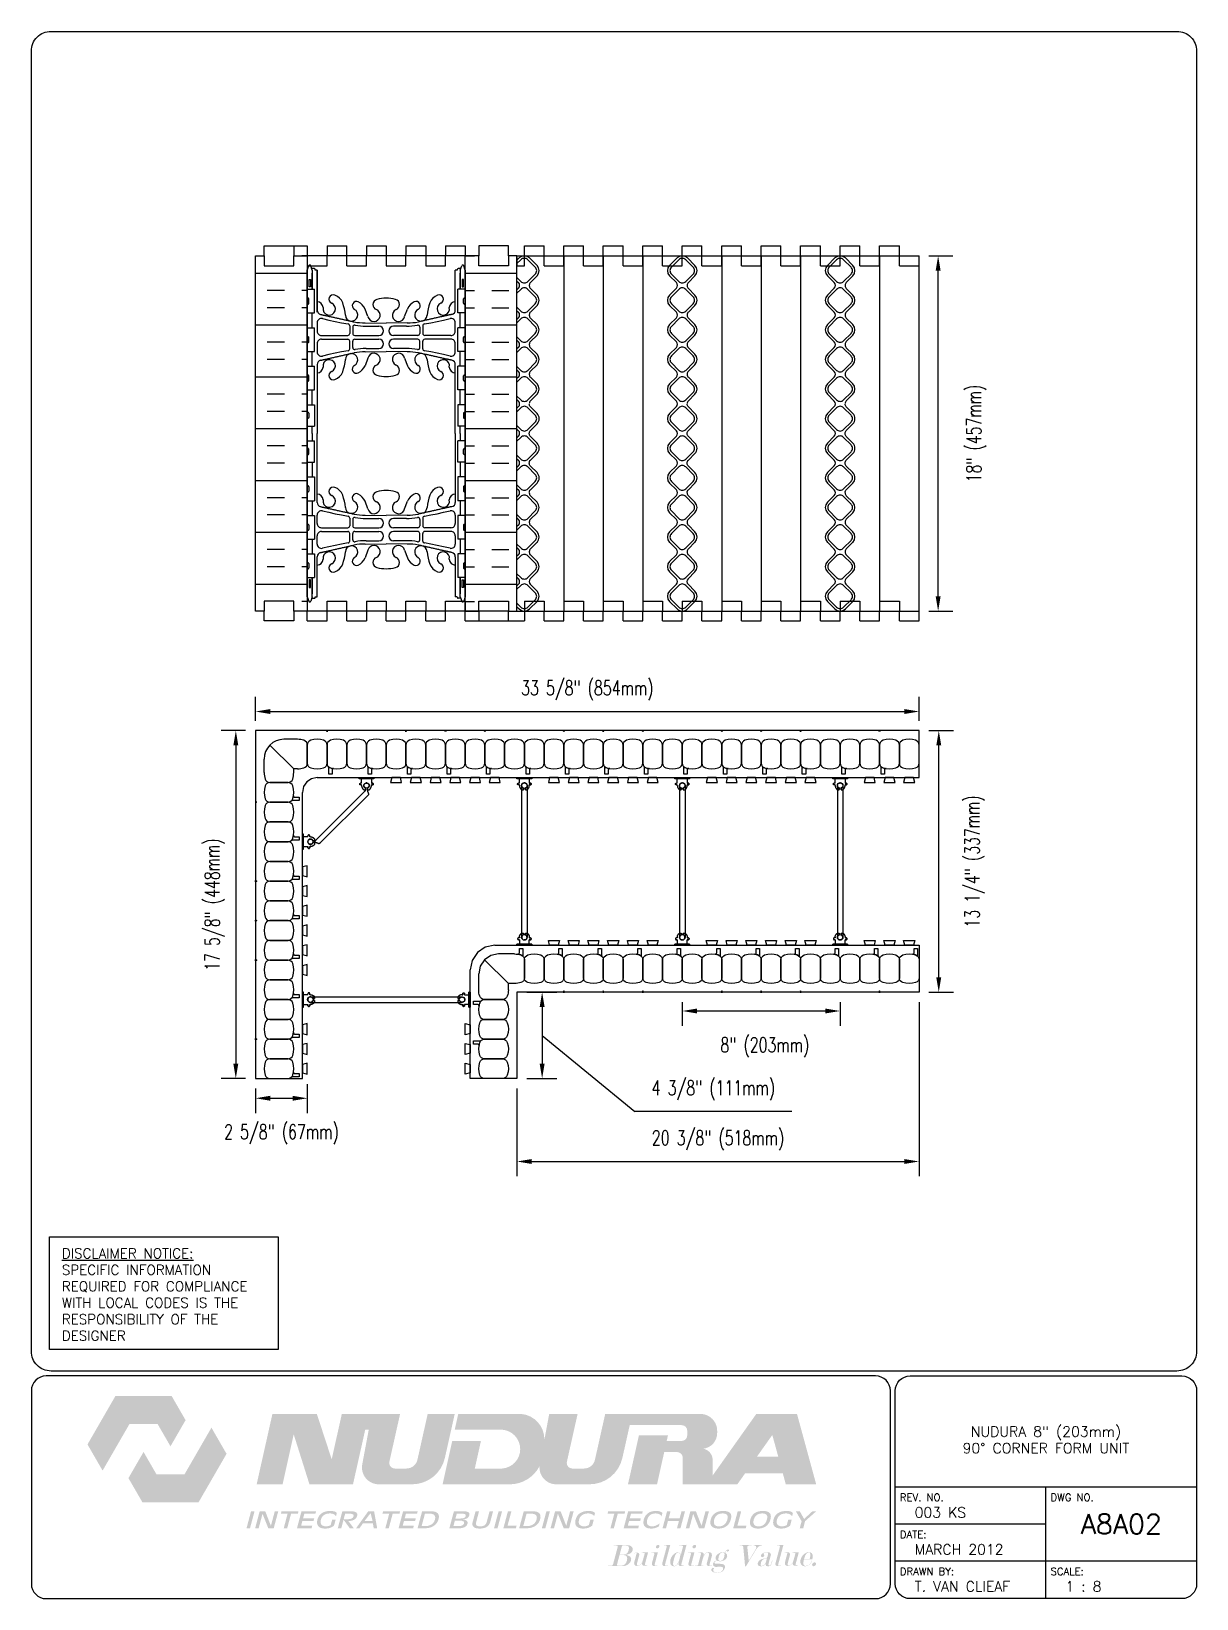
# Paper-space layout 'A8A02' of a CAD drawing. Header units: inches. Extents: x 0.42 to 7.8, y 0.49 to 10.41.
# The model-space entities are those that its viewports show. They can reach past a viewport. Long polylines and large blocks are cut down to what shows.
import ezdxf
from ezdxf.enums import TextEntityAlignment as Align

# ---------------------------------------------------------------- set-up
doc = ezdxf.new("R2010")
doc.units = ezdxf.units.IN
doc.header["$MEASUREMENT"] = 0
doc.linetypes.add('DASHED2', pattern=[0.375, 0.25, -0.125])
for name, color, linetype in [('HATCH', 12, 'Continuous'), ('line25', 2, 'Continuous'), ('LINE3', 3, 'Continuous'), ('LINE50', 5, 'Continuous'), ('LINE8', 8, 'Continuous'), ('LINE9', 9, 'Continuous'), ('LOGO', 7, 'Continuous'), ('TBK_LINE65', 3, 'Continuous'), ('TBK_TEXT', 4, 'Continuous'), ('TEXT', 4, 'Continuous'), ('Web_Edge', 9, 'Continuous')]:
    doc.layers.add(name, color=color, linetype=linetype)
doc.styles.add('DIM', font='romans.shx', dxfattribs={"width": 0.7})
doc.styles.add('ROMANS', font='romans.shx', dxfattribs={"height": 0.75})
doc.dimstyles.new('ext_8', dxfattribs={"dimscale": 8, "dimtxt": 0.09375, "dimasz": 0.09375, "dimexe": 0.09375, "dimexo": 0.0625, "dimgap": 0.0625, "dimtad": 1, "dimdec": 1, "dimzin": 3, "dimdsep": 46, "dimlunit": 4, "dimtxsty": 'DIM', "dimcen": 0.09, "dimdle": 0.09375, "dimclrt": 4, "dimadec": 0, "dimazin": 0, "dimtfac": 1, "dimtdec": 1, "dimtmove": 2, "dimatfit": 3, "dimfxl": 0, "dimfrac": 2, "dimtolj": 1, "dimtzin": 0, "dimarcsym": 0})

psp = doc.layouts.new('A8A02')

# ---------------------------------------------------------------- texts
at = {"layer": 'TBK_TEXT', "color": 7, "style": 'ROMANS'}
for s, p in [('REV. NO.', (5.9215, 1.107)), ('DWG NO.', (6.876, 1.107)), ('DATE:', (5.9215, 0.8726)), ('DRAWN BY:', (5.9215, 0.6382)), ('SCALE:', (6.876, 0.6382))]:
    psp.add_text(s, height=0.04688, dxfattribs=at).set_placement(p)
at = {"layer": 'TEXT', "insert": (0.6134, 2.7065), "char_height": 0.0625, "width": 1.41371, "attachment_point": 1, "style": 'ROMANS'}
psp.add_mtext('{\\Fromans.shx|c1;\\LDISCLAIMER NOTICE:\\l\\PSPECIFIC INFORMATION REQUIRED FOR COMPLIANCE WITH LOCAL CODES IS THE RESPONSIBILITY OF THE DESIGNER}', dxfattribs=at)

msp = doc.modelspace()

# ---------------------------------------------------------------- texts
at = {"layer": 'TEXT', "color": 4, "insert": (211.034, 93.724), "char_height": 0.75, "attachment_point": 5, "style": 'DIM'}
msp.add_mtext('\\A1;4 3/8" (111mm)', dxfattribs=at)

# ---------------------------------------------------------------- blocks, each defined once
blk = doc.blocks.new('TITLEBLOCK-Tag')
at = {"style": 'ROMANS'}
for tag, height, p in [('TITLE_LINE_1', 0.065, (0.927, -0.1328)), ('TITLE_LINE_2', 0.065, (0.9294, -0.2258)), ('CENTRE-LINE-3', 0.065, (0.927, -0.3246)), ('TITLE_LINE_4', 0.065, (0.927, -0.4299)), ('TITLE_LINE_5', 0.065, (0.927, -0.526)), ('DWG', 0.125, (1.4043, -0.9102))]:
    blk.add_attdef(tag, text='', height=height, dxfattribs=at).set_placement(p, align=Align.MIDDLE_CENTER)
for tag, p in [('LATEST_REVISION', (0.0954, -0.8366)), ('REVISION_DATE', (0.0954, -1.071)), ('DRAWN_BY', (0.0954, -1.3053)), ('SCALE', (1.0499, -1.3053))]:
    blk.add_attdef(tag, text='', height=0.065, dxfattribs=at).set_placement(p, align=Align.MIDDLE_LEFT)
blk = doc.blocks.new('*D15')
at = {"layer": 'Defpoints', "color": 0}
for p in [(221.458, 112.91), (187.833, 111.941), (221.458, 111.941)]:
    blk.add_point(p, dxfattribs=at)
at = {"layer": 'TEXT', "color": 0, "lineweight": -2}
for p, q in [((187.833, 112.441), (187.833, 113.66)), ((221.458, 112.441), (221.458, 113.66)), ((188.583, 112.91), (220.708, 112.91))]:
    blk.add_line(p, q, dxfattribs=at)
at = {"layer": 'TEXT', "color": 0}
for points in [[(188.583, 113.035), (188.583, 112.785), (187.833, 112.91)], [(220.708, 113.035), (220.708, 112.785), (221.458, 112.91)]]:
    blk.add_solid(points, dxfattribs=at)
at = {"layer": 'TEXT', "color": 4, "insert": (204.645, 113.982), "char_height": 0.75, "attachment_point": 5, "style": 'DIM'}
blk.add_mtext('\\A1;33 5/8" (854mm)', dxfattribs=at)
blk = doc.blocks.new('*D16')
at = {"layer": 'Defpoints', "color": 0}
for p in [(209.458, 98.691), (217.458, 98.691), (217.458, 97.739)]:
    blk.add_point(p, dxfattribs=at)
at = {"layer": 'TEXT', "color": 0, "lineweight": -2}
for p, q in [((209.458, 98.191), (209.458, 96.989)), ((210.208, 97.739), (216.708, 97.739)), ((217.458, 98.191), (217.458, 96.989))]:
    blk.add_line(p, q, dxfattribs=at)
at = {"layer": 'TEXT', "color": 0}
for points in [[(210.208, 97.864), (210.208, 97.614), (209.458, 97.739)], [(216.708, 97.864), (216.708, 97.614), (217.458, 97.739)]]:
    blk.add_solid(points, dxfattribs=at)
at = {"layer": 'TEXT', "color": 4, "insert": (213.641, 95.9), "char_height": 0.75, "attachment_point": 5, "style": 'DIM'}
blk.add_mtext('\\A1;8" (203mm)', dxfattribs=at)
blk = doc.blocks.new('*D17')
at = {"layer": 'Defpoints', "color": 0}
for p in [(190.458, 94.535), (187.833, 94.316), (190.458, 93.318)]:
    blk.add_point(p, dxfattribs=at)
at = {"layer": 'TEXT', "color": 0, "lineweight": -2}
for p, q in [((187.833, 93.816), (187.833, 92.568)), ((190.458, 94.035), (190.458, 92.568)), ((188.583, 93.318), (189.708, 93.318))]:
    blk.add_line(p, q, dxfattribs=at)
at = {"layer": 'TEXT', "color": 0}
for points in [[(188.583, 93.443), (188.583, 93.193), (187.833, 93.318)], [(189.708, 93.443), (189.708, 93.193), (190.458, 93.318)]]:
    blk.add_solid(points, dxfattribs=at)
at = {"layer": 'TEXT', "color": 4, "insert": (189.145, 91.497), "char_height": 0.75, "attachment_point": 5, "style": 'DIM'}
blk.add_mtext('\\A1;2 5/8" (67mm) ', dxfattribs=at)
blk = doc.blocks.new('*D18')
at = {"layer": 'Defpoints', "color": 0}
for p in [(187.833, 111.941), (186.835, 94.316), (187.833, 94.316)]:
    blk.add_point(p, dxfattribs=at)
at = {"layer": 'TEXT', "color": 0, "lineweight": -2}
for p, q in [((187.333, 111.941), (186.085, 111.941)), ((186.835, 111.191), (186.835, 95.066)), ((187.333, 94.316), (186.085, 94.316))]:
    blk.add_line(p, q, dxfattribs=at)
at = {"layer": 'TEXT', "color": 0}
for points in [[(186.71, 111.191), (186.96, 111.191), (186.835, 111.941)], [(186.71, 95.066), (186.96, 95.066), (186.835, 94.316)]]:
    blk.add_solid(points, dxfattribs=at)
at = {"layer": 'TEXT', "color": 4, "insert": (185.763, 103.129), "char_height": 0.75, "attachment_point": 5, "rotation": 90, "style": 'DIM'}
blk.add_mtext('\\A1;17 5/8" (448mm)', dxfattribs=at)
blk = doc.blocks.new('*D19')
at = {"layer": 'Defpoints', "color": 0}
for p in [(221.458, 111.941), (222.456, 111.941), (221.458, 98.691)]:
    blk.add_point(p, dxfattribs=at)
at = {"layer": 'TEXT', "color": 0, "lineweight": -2}
for p, q in [((221.958, 111.941), (223.206, 111.941)), ((222.456, 99.441), (222.456, 111.191)), ((221.958, 98.691), (223.206, 98.691))]:
    blk.add_line(p, q, dxfattribs=at)
at = {"layer": 'TEXT', "color": 0}
for points in [[(222.331, 111.191), (222.581, 111.191), (222.456, 111.941)], [(222.331, 99.441), (222.581, 99.441), (222.456, 98.691)]]:
    blk.add_solid(points, dxfattribs=at)
at = {"layer": 'TEXT', "color": 4, "insert": (224.278, 105.316), "char_height": 0.75, "attachment_point": 5, "rotation": 90, "style": 'DIM'}
blk.add_mtext('\\A1;13 1/4" (337mm)', dxfattribs=at)
blk = doc.blocks.new('*D20')
at = {"layer": 'Defpoints', "color": 0}
for p in [(221.458, 135.997), (222.424, 135.997), (221.458, 117.997)]:
    blk.add_point(p, dxfattribs=at)
at = {"layer": 'TEXT', "color": 0, "lineweight": -2}
for p, q in [((221.958, 135.997), (223.174, 135.997)), ((222.424, 118.747), (222.424, 135.247)), ((221.958, 117.997), (223.174, 117.997))]:
    blk.add_line(p, q, dxfattribs=at)
at = {"layer": 'TEXT', "color": 0}
for points in [[(222.299, 135.247), (222.549, 135.247), (222.424, 135.997)], [(222.299, 118.747), (222.549, 118.747), (222.424, 117.997)]]:
    blk.add_solid(points, dxfattribs=at)
at = {"layer": 'TEXT', "color": 4, "insert": (224.361, 126.997), "char_height": 0.75, "attachment_point": 5, "rotation": 90, "style": 'DIM'}
blk.add_mtext('\\A1;18" (457mm)', dxfattribs=at)
blk = doc.blocks.new('WEB_CENTRE_TOP_8')
for p, q in [((-0.141, 7.688), (-0.141, 0)), ((0.141, 7.688), (0.141, 0))]:
    blk.add_line(p, q)
for centre in [(0, 7.688), (0, 0)]:
    blk.add_circle(centre, 0.141)
blk = doc.blocks.new('WEB_INSERT_FRONT')
for p, q in [((-0.265, 8.89), (-0.64, 8.515)), ((0.64, 8.515), (0.265, 8.89)), ((-0.64, 7.985), (-0.297, 7.641)), ((0.309, 7.653), (0.64, 7.985)), ((-0.297, 7.359), (-0.64, 7.015)), ((0.25, 7.512), (0.25, 7.488)), ((0.64, 7.015), (0.309, 7.347)), ((-0.64, 6.485), (-0.297, 6.141)), ((0.309, 6.153), (0.64, 6.485)), ((-0.297, 5.859), (-0.64, 5.515)), ((0.25, 6.012), (0.25, 5.988)), ((0.64, 5.515), (0.309, 5.847)), ((-0.64, 4.985), (-0.297, 4.641)), ((0.309, 4.653), (0.64, 4.985)), ((-0.297, 4.359), (-0.64, 4.015)), ((0.25, 4.512), (0.25, 4.488)), ((0.64, 4.015), (0.309, 4.347)), ((-0.297, 3.141), (-0.64, 3.485)), ((0.309, 3.153), (0.64, 3.485)), ((-0.297, 2.859), (-0.64, 2.515)), ((0.25, 3.012), (0.25, 2.988)), ((0.64, 2.515), (0.309, 2.847)), ((-0.64, 1.985), (-0.297, 1.641)), ((0.309, 1.653), (0.64, 1.985)), ((-0.297, 1.359), (-0.64, 1.015)), ((-0.64, 0.485), (-0.297, 0.141)), ((-0.297, -0.141), (-0.64, -0.485)), ((-0.64, -1.015), (-0.297, -1.359)), ((-0.297, -1.641), (-0.64, -1.985)), ((-0.64, -2.515), (-0.297, -2.859)), ((-0.297, -3.141), (-0.64, -3.485)), ((0.64, -3.485), (0.309, -3.153)), ((-0.64, -4.015), (-0.297, -4.359)), ((-0.297, -4.641), (-0.64, -4.985)), ((0.25, -4.488), (0.25, -4.512)), ((0.309, -4.347), (0.64, -4.015)), ((0.64, -4.985), (0.309, -4.653)), ((-0.64, -5.515), (-0.297, -5.859)), ((0.309, -5.847), (0.64, -5.515)), ((-0.297, -6.141), (-0.64, -6.485)), ((0.25, -5.988), (0.25, -6.012)), ((0.64, -6.485), (0.309, -6.153)), ((-0.64, -7.015), (-0.297, -7.359)), ((0.297, -7.359), (0.64, -7.015)), ((-0.297, -7.641), (-0.64, -7.985)), ((0.64, -7.985), (0.297, -7.641)), ((-0.64, -8.515), (-0.265, -8.89)), ((0.265, -8.89), (0.64, -8.515))]:
    blk.add_line(p, q)
for points in [[(-0.552, 8.073), (-0.177, 7.698, 0.414214), (0.177, 7.698), (0.552, 8.073, 0.414214), (0.552, 8.427), (0.177, 8.802, 0.414214), (-0.177, 8.802), (-0.552, 8.427, 0.414214)], [(-0.552, 6.573), (-0.177, 6.198, 0.414214), (0.177, 6.198), (0.552, 6.573, 0.414214), (0.552, 6.927), (0.177, 7.302, 0.414214), (-0.177, 7.302), (-0.552, 6.927, 0.414214)], [(-0.552, 5.073), (-0.177, 4.698, 0.414214), (0.177, 4.698), (0.552, 5.073, 0.414214), (0.552, 5.427), (0.177, 5.802, 0.414214), (-0.177, 5.802), (-0.552, 5.427, 0.414214)], [(-0.552, 3.573), (-0.177, 3.198, 0.414214), (0.177, 3.198), (0.552, 3.573, 0.414214), (0.552, 3.927), (0.177, 4.302, 0.414214), (-0.177, 4.302), (-0.552, 3.927, 0.414214)], [(-0.552, 3.573), (-0.177, 3.198, 0.414214), (0.177, 3.198), (0.552, 3.573, 0.414214), (0.552, 3.927), (0.177, 4.302, 0.414214), (-0.177, 4.302), (-0.552, 3.927, 0.414214)], [(-0.552, 2.073), (-0.177, 1.698, 0.414214), (0.177, 1.698), (0.552, 2.073, 0.414214), (0.552, 2.427), (0.177, 2.802, 0.414214), (-0.177, 2.802), (-0.552, 2.427, 0.414214)], [(-0.552, 0.573), (-0.177, 0.198, 0.414214), (0.177, 0.198), (0.552, 0.573, 0.414214), (0.552, 0.927), (0.177, 1.302, 0.414214), (-0.177, 1.302), (-0.552, 0.927, 0.414214)], [(-0.552, -0.927), (-0.177, -1.302, 0.414214), (0.177, -1.302), (0.552, -0.927, 0.414214), (0.552, -0.573), (0.177, -0.198, 0.414214), (-0.177, -0.198), (-0.552, -0.573, 0.414214)], [(-0.552, -2.427), (-0.177, -2.802, 0.414214), (0.177, -2.802), (0.552, -2.427, 0.414214), (0.552, -2.073), (0.177, -1.698, 0.414214), (-0.177, -1.698), (-0.552, -2.073, 0.414214)], [(-0.552, -3.927), (-0.177, -4.302, 0.414214), (0.177, -4.302), (0.552, -3.927, 0.414214), (0.552, -3.573), (0.177, -3.198, 0.414214), (-0.177, -3.198), (-0.552, -3.573, 0.414214)], [(-0.552, -5.427), (-0.177, -5.802, 0.414214), (0.177, -5.802), (0.552, -5.427, 0.414214), (0.552, -5.073), (0.177, -4.698, 0.414214), (-0.177, -4.698), (-0.552, -5.073, 0.414214)], [(-0.552, -6.927), (-0.177, -7.302, 0.414214), (0.177, -7.302), (0.552, -6.927, 0.414214), (0.552, -6.573), (0.177, -6.198, 0.414214), (-0.177, -6.198), (-0.552, -6.573, 0.414214)], [(-0.552, -8.427), (-0.177, -8.802, 0.414214), (0.177, -8.802), (0.552, -8.427, 0.414214), (0.552, -8.073), (0.177, -7.698, 0.414214), (-0.177, -7.698), (-0.552, -8.073, 0.414214)]]:
    blk.add_lwpolyline(points, format="xyb", close=True)
blk.add_lwpolyline([(0.25, -2.988, -0.198912), (0.309, -2.847), (0.64, -2.515, 0.414214), (0.64, -1.985), (0.309, -1.653, -0.198912), (0.25, -1.512), (0.25, -1.488, -0.198912), (0.309, -1.347), (0.64, -1.015, 0.414214), (0.64, -0.485), (0.309, -0.153, -0.198912), (0.25, -0.012), (0.25, 0.012, -0.198912), (0.309, 0.153), (0.64, 0.485, 0.414214), (0.64, 1.015), (0.309, 1.347, -0.198912), (0.25, 1.488)], format="xyb")
for centre, radius, start, end in [((0, 8.625), 0.375, 45, 135), ((-0.375, 8.25), 0.375, 135, 225), ((0.375, 8.25), 0.375, 315, 45), ((-0.438, 7.5), 0.2, 315, 45), ((0.45, 7.512), 0.2, 135, 180), ((0.45, 7.488), 0.2, 180, 225), ((-0.375, 6.75), 0.375, 135, 225), ((0.375, 6.75), 0.375, 315, 45), ((-0.438, 6), 0.2, 315, 45), ((0.45, 6.012), 0.2, 135, 180), ((0.45, 5.988), 0.2, 180, 225), ((-0.375, 5.25), 0.375, 135, 225), ((0.375, 5.25), 0.375, 315, 45), ((-0.375, 3.75), 0.375, 135, 225), ((-0.438, 4.5), 0.2, 315, 45), ((0.45, 4.512), 0.2, 135, 180), ((0.45, 4.488), 0.2, 180, 225), ((0.375, 3.75), 0.375, 315, 45), ((-0.375, 2.25), 0.375, 135, 225), ((-0.438, 3), 0.2, 315, 45), ((0.45, 3.012), 0.2, 135, 180), ((0.45, 2.988), 0.2, 180, 225), ((0.375, 2.25), 0.375, 315, 45), ((-0.438, 1.5), 0.2, 315, 45), ((0.45, 1.512), 0.2, 135, 180), ((-0.375, 0.75), 0.375, 135, 225), ((-0.438, 0), 0.2, 315, 45), ((-0.375, -0.75), 0.375, 135, 225), ((-0.438, -1.5), 0.2, 315, 45), ((-0.375, -2.25), 0.375, 135, 225), ((-0.438, -3), 0.2, 315, 45), ((0.45, -3.012), 0.2, 180, 225), ((-0.375, -3.75), 0.375, 135, 225), ((0.375, -3.75), 0.375, 315, 45), ((-0.438, -4.5), 0.2, 315, 45), ((0.45, -4.488), 0.2, 135, 180), ((0.45, -4.512), 0.2, 180, 225), ((-0.375, -5.25), 0.375, 135, 225), ((0.375, -5.25), 0.375, 315, 45), ((-0.438, -6), 0.2, 315, 45), ((0.45, -5.988), 0.2, 135, 180), ((0.45, -6.012), 0.2, 180, 225), ((-0.375, -6.75), 0.375, 135, 225), ((0.375, -6.75), 0.375, 315, 45), ((-0.438, -7.5), 0.2, 315, 45), ((0.438, -7.5), 0.2, 135, 225), ((-0.375, -8.25), 0.375, 135, 225), ((0.375, -8.25), 0.375, 315, 45), ((0, -8.625), 0.375, 225, 315)]:
    blk.add_arc(centre, radius, start, end)
blk = doc.blocks.new('Connector')
blk.add_point((0.271, 0))
at = {"layer": 'LINE9'}
for p, q in [((0, 0.375), (0, -0.375)), ((0.062, -0.375), (0.062, 0.375)), ((0.281, 0.25), (0.062, 0.25))]:
    blk.add_line(p, q, dxfattribs=at)
for points, weights in [([(0.007, 0.375), (0.004, 0.375), (0, 0.375)], [1, 0.972587069138, 0.950305488115]), ([(0.327, 0.343), (0.308, 0.343), (0.281, 0.317), (0.281, 0.297)], [1, 0.85355339, 0.85355339, 1]), ([(0.328, 0.343), (0.327, 0.343), (0.327, 0.343)], [1, 0.70710678, 1]), ([(0.375, 0.297), (0.375, 0.317), (0.348, 0.343), (0.329, 0.343)], [1, 0.85355339, 0.85355339, 1]), ([(0.406, 0.25), (0.546, 0.25), (0.619, 0.131)], [0.958404415409, 0.794674173519, 0.864651571113]), ([(0.619, 0.052), (0.612, 0.049), (0.604, 0.049)], [0.83615024178, 0.892081430621, 1]), ([(0, -0.375), (0.004, -0.375), (0.007, -0.375)], [0.950305488115, 0.972587069138, 1]), ([(0.281, -0.297), (0.281, -0.317), (0.308, -0.343), (0.327, -0.343)], [1, 0.85355339, 0.85355339, 1]), ([(0.327, -0.343), (0.281, -0.343), (0.281, -0.297)], [1, 0.70710678, 1]), ([(0.329, -0.343), (0.348, -0.343), (0.375, -0.317), (0.375, -0.297)], [1, 0.85355339, 0.85355339, 1]), ([(0.375, -0.297), (0.375, -0.343), (0.329, -0.343)], [1, 0.70710678, 1]), ([(0.619, -0.131), (0.546, -0.25), (0.406, -0.25)], [0.864651574428, 0.794674169686, 0.958404415195]), ([(0.604, -0.049), (0.612, -0.049), (0.619, -0.052)], [1, 0.89208144177, 0.836150253337])]:
    blk.add_rational_spline(points, weights, degree=2, dxfattribs=at)
for points, degree in [([(0, 0.375), (0.002, 0.375), (0.005, 0.375), (0.007, 0.375)], 3), ([(0.007, 0.375), (0.021, 0.375), (0.051, 0.375), (0.062, 0.375), (0.062, 0.375)], 3), ([(0.281, 0.25), (0.281, 0.297)], 1), ([(0.327, 0.343), (0.327, 0.343), (0.328, 0.343), (0.328, 0.343)], 3), ([(0.328, 0.343), (0.329, 0.343), (0.329, 0.343), (0.329, 0.343)], 3), ([(0.375, 0.25), (0.375, 0.297)], 1), ([(0.406, 0.25), (0.375, 0.25)], 1), ([(0.406, 0.25), (0.406, 0.25)], 1), ([(0.406, 0.25), (0.406, 0.25)], 1), ([(0.406, 0.25), (0.406, 0.25)], 1), ([(0.406, 0.25), (0.406, 0.25)], 1), ([(0.406, 0.25), (0.406, 0.25)], 1), ([(0.406, 0.25), (0.406, 0.25)], 1), ([(0.406, 0.25), (0.406, 0.25)], 1), ([(0.406, 0.25), (0.406, 0.25)], 1), ([(0.406, 0.25), (0.406, 0.25)], 1), ([(0.406, 0.25), (0.406, 0.25)], 1), ([(0.406, 0.25), (0.406, 0.25)], 1), ([(0.406, 0.25), (0.406, 0.25)], 1), ([(0.406, 0.25), (0.406, 0.25)], 1), ([(0.406, 0.25), (0.406, 0.25)], 1), ([(0.406, 0.25), (0.406, 0.25)], 1), ([(0.406, 0.25), (0.406, 0.25)], 1), ([(0.406, 0.25), (0.406, 0.25)], 1), ([(0.406, 0.25), (0.406, 0.25)], 1), ([(0.406, 0.25), (0.406, 0.25)], 1), ([(0.406, 0.25), (0.406, 0.25)], 1), ([(0.406, 0.25), (0.406, 0.25)], 1), ([(0.406, 0.25), (0.406, 0.25)], 1), ([(0.406, 0.25), (0.406, 0.25)], 1), ([(0.406, 0.25), (0.406, 0.25)], 1), ([(0.604, 0.049), (0.532, 0.049)], 1), ([(0.532, 0.049), (0.532, 0.049)], 1), ([(0.532, 0.049), (0.532, 0.049)], 1), ([(0.532, 0.049), (0.532, 0.049)], 1), ([(0.532, 0.049), (0.532, 0.049)], 1), ([(0.532, 0.049), (0.532, 0.049)], 1), ([(0.532, 0.049), (0.532, 0.049)], 1), ([(0.532, 0.049), (0.532, 0.049)], 1), ([(0.532, 0.049), (0.532, 0.049)], 1), ([(0.532, 0.049), (0.532, 0.049)], 1), ([(0.532, 0.049), (0.532, 0.049)], 1), ([(0.604, 0.049), (0.609, 0.049), (0.614, 0.05), (0.619, 0.052)], 3), ([(0.604, 0.049), (0.604, 0.049)], 1), ([(0.604, 0.049), (0.604, 0.049)], 1), ([(0.604, 0.049), (0.604, 0.049)], 1), ([(0.604, 0.049), (0.604, 0.049)], 1), ([(0.619, 0.131), (0.619, 0.052)], 1), ([(0.619, 0.131), (0.619, 0.131)], 1), ([(0.619, 0.131), (0.619, 0.131)], 1), ([(0.619, 0.131), (0.619, 0.131)], 1), ([(0.619, 0.131), (0.619, 0.131)], 1), ([(0.007, -0.375), (0.005, -0.375), (0.002, -0.375), (0, -0.375)], 3), ([(0.062, -0.375), (0.062, -0.375), (0.051, -0.375), (0.021, -0.375), (0.007, -0.375)], 3), ([(0.062, -0.25), (0.281, -0.25)], 1), ([(0.281, -0.297), (0.281, -0.25)], 1), ([(0.281, -0.25), (0.281, -0.297)], 1), ([(0.328, -0.343), (0.328, -0.343), (0.327, -0.343), (0.327, -0.343)], 3), ([(0.329, -0.343), (0.329, -0.343), (0.329, -0.343), (0.328, -0.343)], 3), ([(0.375, -0.25), (0.375, -0.297)], 1), ([(0.375, -0.297), (0.375, -0.25)], 1), ([(0.406, -0.25), (0.375, -0.25)], 1), ([(0.406, -0.25), (0.406, -0.25)], 1), ([(0.406, -0.25), (0.406, -0.25)], 1), ([(0.406, -0.25), (0.406, -0.25)], 1), ([(0.406, -0.25), (0.406, -0.25)], 1), ([(0.406, -0.25), (0.406, -0.25)], 1), ([(0.406, -0.25), (0.406, -0.25)], 1), ([(0.406, -0.25), (0.406, -0.25)], 1), ([(0.406, -0.25), (0.406, -0.25)], 1), ([(0.406, -0.25), (0.406, -0.25)], 1), ([(0.406, -0.25), (0.406, -0.25)], 1), ([(0.406, -0.25), (0.406, -0.25)], 1), ([(0.532, -0.049), (0.604, -0.049)], 1), ([(0.604, -0.049), (0.58, -0.049), (0.556, -0.049), (0.532, -0.049)], 3), ([(0.532, -0.049), (0.532, -0.049)], 1), ([(0.532, -0.049), (0.532, -0.049)], 1), ([(0.532, -0.049), (0.532, -0.049)], 1), ([(0.532, -0.049), (0.532, -0.049)], 1), ([(0.619, -0.052), (0.614, -0.05), (0.609, -0.049), (0.604, -0.049)], 3), ([(0.604, -0.049), (0.604, -0.049)], 1), ([(0.604, -0.049), (0.604, -0.049)], 1), ([(0.604, -0.049), (0.604, -0.049)], 1), ([(0.604, -0.049), (0.604, -0.049)], 1), ([(0.604, -0.049), (0.604, -0.049)], 1), ([(0.604, -0.049), (0.604, -0.049)], 1), ([(0.604, -0.049), (0.604, -0.049)], 1), ([(0.604, -0.049), (0.604, -0.049)], 1), ([(0.619, -0.052), (0.619, -0.131)], 1), ([(0.619, -0.131), (0.619, -0.131)], 1), ([(0.619, -0.131), (0.619, -0.131)], 1), ([(0.619, -0.131), (0.619, -0.131)], 1), ([(0.619, -0.131), (0.619, -0.131)], 1)]:
    blk.add_open_spline(points, degree=degree, dxfattribs=at)
for points, weights, knots in [([(0.062, 0.375), (0.062, 0.375), (0.046, 0.375), (0.03, 0.375), (0.007, 0.375)], [0.868718858569, 0.861102746415, 1, 0.861102734288, 0.868718859898], [0, 0, 0, 0.5, 0.5, 1, 1, 1]), ([(0.532, 0.049), (0.472, 0.203), (0.333, 0.113), (0.157, 0), (0.333, -0.113), (0.472, -0.203), (0.532, -0.049)], [0.899508922286, 0.599718215298, 1, 0.54226024, 1, 0.599718224335, 0.899508908749], [0, 0, 0, 0.318112, 0.318112, 0.681888, 0.681888, 1, 1, 1]), ([(0.007, -0.375), (0.03, -0.375), (0.046, -0.375), (0.062, -0.375), (0.062, -0.375)], [0.868718859319, 0.861102739573, 1, 0.861102742958, 0.868718858948], [0, 0, 0, 0.5, 0.5, 1, 1, 1])]:
    blk.add_rational_spline(points, weights, degree=2, knots=knots, dxfattribs=at)
blk = doc.blocks.new('*D21')
at = {"layer": 'Defpoints', "color": 0}
for p in [(221.458, 98.691), (201.083, 94.316), (221.458, 90.115)]:
    blk.add_point(p, dxfattribs=at)
at = {"layer": 'TEXT', "color": 0, "lineweight": -2}
for p, q in [((221.458, 98.191), (221.458, 89.365)), ((201.083, 93.816), (201.083, 89.365)), ((201.833, 90.115), (220.708, 90.115))]:
    blk.add_line(p, q, dxfattribs=at)
at = {"layer": 'TEXT', "color": 0}
for points in [[(201.833, 90.24), (201.833, 89.99), (201.083, 90.115)], [(220.708, 90.24), (220.708, 89.99), (221.458, 90.115)]]:
    blk.add_solid(points, dxfattribs=at)
at = {"layer": 'TEXT', "color": 4, "insert": (211.27, 91.186), "char_height": 0.75, "attachment_point": 5, "style": 'DIM'}
blk.add_mtext('\\A1;20 3/8" (518mm)', dxfattribs=at)

# ---------------------------------------------------------------- dimensions: what is measured, and where the dimension line sits
at = {"layer": 'TEXT'}
for base, p1, p2, text, picture, middle in [((222.424, 135.997), (221.458, 117.997), (221.458, 135.997), '18" (457mm)', '*D20', (224.361, 126.997)), ((222.456, 111.941), (221.458, 98.691), (221.458, 111.941), '13 1/4" (337mm)', '*D19', (224.278, 105.316))]:
    dim = msp.add_linear_dim(base=base, p1=p1, p2=p2, angle=90, text=text, dimstyle='ext_8', dxfattribs=at)
    dim.commit()
    dim.dimension.update_dxf_attribs({"geometry": picture, "text_midpoint": middle, "dimtype": 160})
dim = msp.add_linear_dim(base=(221.458, 112.91), p1=(187.833, 111.941), p2=(221.458, 111.941), text='33 5/8" (854mm)', dimstyle='ext_8', dxfattribs=at)
dim.commit()
dim.dimension.update_dxf_attribs({"geometry": '*D15', "text_midpoint": (204.645, 113.982)})
dim = msp.add_linear_dim(base=(186.835, 94.316), p1=(187.833, 111.941), p2=(187.833, 94.316), angle=90, text='17 5/8" (448mm)', dimstyle='ext_8', dxfattribs=at)
dim.commit()
dim.dimension.update_dxf_attribs({"geometry": '*D18', "text_midpoint": (185.763, 103.129)})
at = {"layer": 'TEXT', "color": 4}
dim = msp.add_linear_dim(base=(221.458, 90.115), p1=(201.083, 94.316), p2=(221.458, 98.691), text='20 3/8" (518mm)', dimstyle='ext_8', dxfattribs=at)
dim.commit()
dim.dimension.update_dxf_attribs({"geometry": '*D21', "text_midpoint": (211.27, 91.186)})
at = {"layer": 'TEXT'}
for base, p1, p2, text, picture, middle in [((217.458, 97.739), (209.458, 98.691), (217.458, 98.691), '8" (203mm)', '*D16', (213.641, 95.9)), ((190.458, 93.318), (187.833, 94.316), (190.458, 94.535), '2 5/8" (67mm) ', '*D17', (189.145, 91.497))]:
    dim = msp.add_linear_dim(base=base, p1=p1, p2=p2, text=text, dimstyle='ext_8', dxfattribs=at)
    dim.commit()
    dim.dimension.update_dxf_attribs({"geometry": picture, "text_midpoint": middle, "dimtype": 160})

# ---------------------------------------------------------------- hatches: boundary and pattern name
at = {"layer": 'HATCH'}
h = msp.add_hatch(dxfattribs=at)
h.set_pattern_fill('INSUL', color=256, scale=7, angle=180, style=0)
h.set_pattern_definition([(180, (140.3006, -98.5093), (-3e-16, -2.625), []), (180, (140.3006, -99.3843), (-3e-16, -2.625), [0.875, -0.875]), (180, (140.3006, -100.2593), (-3e-16, -2.625), [0.875, -0.875])])
h.paths.add_polyline_path([(190.458, 135.997), (189.77, 135.997), (189.77, 135.497), (188.27, 135.497), (188.27, 135.997), (187.833, 135.997), (187.833, 117.997), (188.27, 117.997), (188.27, 118.497), (189.77, 118.497), (189.77, 117.997), (190.458, 117.997)])
h = msp.add_hatch(dxfattribs=at)
h.set_pattern_fill('INSUL', color=256, scale=7, style=0)
h.set_pattern_definition([(0, (140.3006, -98.5093), (0, 2.625), []), (0, (140.3006, -97.6343), (0, 2.625), [0.875, -0.875]), (0, (140.3006, -96.7593), (0, 2.625), [0.875, -0.875])])
h.paths.add_polyline_path([(198.458, 117.997), (199.145, 117.997), (199.145, 118.497), (200.645, 118.497), (200.645, 117.997), (201.083, 117.997), (201.083, 135.997), (200.645, 135.997), (200.645, 135.497), (199.145, 135.497), (199.145, 135.997), (198.458, 135.997)])

# ---------------------------------------------------------------- linework, layer by layer
for p, q in [((198.458, 135.997), (190.458, 135.997)), ((201.192, 135.887), (201.083, 135.778)), ((202.098, 135.512), (201.723, 135.887)), ((201.083, 134.717), (201.161, 134.639)), ((201.161, 134.356), (201.083, 134.278)), ((201.708, 134.509), (201.708, 134.485)), ((201.766, 134.65), (202.098, 134.982)), ((202.098, 134.012), (201.766, 134.344)), ((201.766, 133.15), (202.098, 133.482)), ((201.083, 133.217), (201.161, 133.139)), ((201.161, 132.856), (201.083, 132.778)), ((201.708, 133.009), (201.708, 132.985)), ((202.098, 132.512), (201.766, 132.844)), ((201.766, 131.65), (202.098, 131.982)), ((201.083, 131.717), (201.161, 131.639)), ((201.161, 131.356), (201.083, 131.278)), ((201.708, 131.509), (201.708, 131.485)), ((202.098, 131.012), (201.766, 131.344)), ((201.766, 130.15), (202.098, 130.482)), ((201.161, 130.139), (201.083, 130.217)), ((201.161, 129.856), (201.083, 129.778)), ((201.708, 130.009), (201.708, 129.985)), ((202.098, 129.512), (201.766, 129.844)), ((201.083, 128.717), (201.161, 128.639)), ((201.766, 128.65), (202.098, 128.982)), ((201.161, 128.356), (201.083, 128.278)), ((201.083, 127.217), (201.161, 127.139)), ((201.161, 126.856), (201.083, 126.778)), ((201.083, 125.717), (201.161, 125.639)), ((201.161, 125.356), (201.083, 125.278)), ((201.083, 124.217), (201.161, 124.139)), ((201.161, 123.856), (201.083, 123.778)), ((202.098, 123.512), (201.766, 123.844)), ((201.083, 122.717), (201.161, 122.639)), ((201.161, 122.356), (201.083, 122.278)), ((201.708, 122.509), (201.708, 122.485)), ((201.766, 122.65), (202.098, 122.982)), ((202.098, 122.012), (201.766, 122.344)), ((201.083, 121.217), (201.161, 121.139)), ((201.161, 120.856), (201.083, 120.778)), ((201.708, 121.009), (201.708, 120.985)), ((201.766, 121.15), (202.098, 121.482)), ((202.098, 120.512), (201.766, 120.844)), ((201.754, 119.639), (202.098, 119.982)), ((201.083, 119.717), (201.161, 119.639)), ((201.161, 119.356), (201.083, 119.278)), ((202.098, 119.012), (201.754, 119.356)), ((201.723, 118.107), (202.098, 118.482)), ((200.645, 117.997), (190.458, 117.997)), ((201.083, 118.217), (201.192, 118.107))]:
    msp.add_line(p, q, dxfattribs=at)
for points in [[(201.083, 134.894), (201.281, 134.695, 0.414214), (201.634, 134.695), (202.009, 135.07, 0.414214), (202.009, 135.424), (201.634, 135.799, 0.414214), (201.281, 135.799), (201.083, 135.601)], [(201.083, 133.394), (201.281, 133.195, 0.414214), (201.634, 133.195), (202.009, 133.57, 0.414214), (202.009, 133.924), (201.634, 134.299, 0.414214), (201.281, 134.299), (201.083, 134.101)], [(201.083, 131.894), (201.281, 131.695, 0.414214), (201.634, 131.695), (202.009, 132.07, 0.414214), (202.009, 132.424), (201.634, 132.799, 0.414214), (201.281, 132.799), (201.083, 132.601)], [(201.083, 130.394), (201.281, 130.195, 0.414214), (201.634, 130.195), (202.009, 130.57, 0.414214), (202.009, 130.924), (201.634, 131.299, 0.414214), (201.281, 131.299), (201.083, 131.101)], [(201.083, 130.394), (201.281, 130.195, 0.414214), (201.634, 130.195), (202.009, 130.57, 0.414214), (202.009, 130.924), (201.634, 131.299, 0.414214), (201.281, 131.299), (201.083, 131.101)], [(201.083, 128.894), (201.281, 128.695, 0.414214), (201.634, 128.695), (202.009, 129.07, 0.414214), (202.009, 129.424), (201.634, 129.799, 0.414214), (201.281, 129.799), (201.083, 129.601)], [(201.083, 127.394), (201.281, 127.195, 0.414214), (201.634, 127.195), (202.009, 127.57, 0.414214), (202.009, 127.924), (201.634, 128.299, 0.414214), (201.281, 128.299), (201.083, 128.101)], [(201.708, 124.009, -0.198912), (201.766, 124.15), (202.098, 124.482, 0.414214), (202.098, 125.012), (201.766, 125.344, -0.198912), (201.708, 125.485), (201.708, 125.509, -0.198912), (201.766, 125.65), (202.098, 125.982, 0.414214), (202.098, 126.512), (201.766, 126.844, -0.198912), (201.708, 126.985), (201.708, 127.009, -0.198912), (201.766, 127.15), (202.098, 127.482, 0.414214), (202.098, 128.012), (201.766, 128.344, -0.198912), (201.708, 128.485)], [(201.083, 125.894), (201.281, 125.695, 0.414214), (201.634, 125.695), (202.009, 126.07, 0.414214), (202.009, 126.424), (201.634, 126.799, 0.414214), (201.281, 126.799), (201.083, 126.601)], [(201.083, 124.394), (201.281, 124.195, 0.414214), (201.634, 124.195), (202.009, 124.57, 0.414214), (202.009, 124.924), (201.634, 125.299, 0.414214), (201.281, 125.299), (201.083, 125.101)], [(201.083, 122.894), (201.281, 122.695, 0.414214), (201.634, 122.695), (202.009, 123.07, 0.414214), (202.009, 123.424), (201.634, 123.799, 0.414214), (201.281, 123.799), (201.083, 123.601)], [(201.083, 121.394), (201.281, 121.195, 0.414214), (201.634, 121.195), (202.009, 121.57, 0.414214), (202.009, 121.924), (201.634, 122.299, 0.414214), (201.281, 122.299), (201.083, 122.101)], [(201.083, 119.894), (201.281, 119.695, 0.414214), (201.634, 119.695), (202.009, 120.07, 0.414214), (202.009, 120.424), (201.634, 120.799, 0.414214), (201.281, 120.799), (201.083, 120.601)], [(201.083, 118.394), (201.281, 118.195, 0.414214), (201.634, 118.195), (202.009, 118.57, 0.414214), (202.009, 118.924), (201.634, 119.299, 0.414214), (201.281, 119.299), (201.083, 119.101)]]:
    msp.add_lwpolyline(points, format="xyb", dxfattribs=at)
for centre, radius, start, end in [((201.458, 135.622), 0.375, 45, 135), ((201.833, 135.247), 0.375, 315, 45), ((201.019, 134.497), 0.2, 315, 45), ((201.908, 134.509), 0.2, 135, 180), ((201.908, 134.485), 0.2, 180, 225), ((201.833, 133.747), 0.375, 315, 45), ((201.019, 132.997), 0.2, 315, 45), ((201.908, 133.009), 0.2, 135, 180), ((201.908, 132.985), 0.2, 180, 225), ((201.833, 132.247), 0.375, 315, 45), ((201.019, 131.497), 0.2, 315, 45), ((201.908, 131.509), 0.2, 135, 180), ((201.908, 131.485), 0.2, 180, 225), ((201.833, 130.747), 0.375, 315, 45), ((201.019, 129.997), 0.2, 315, 45), ((201.908, 130.009), 0.2, 135, 180), ((201.908, 129.985), 0.2, 180, 225), ((201.833, 129.247), 0.375, 315, 45), ((201.019, 128.497), 0.2, 315, 45), ((201.908, 128.509), 0.2, 135, 180), ((201.019, 126.997), 0.2, 315, 45), ((201.019, 125.497), 0.2, 315, 45), ((201.019, 123.997), 0.2, 315, 45), ((201.908, 123.985), 0.2, 180, 225), ((201.833, 123.247), 0.375, 315, 45), ((201.019, 122.497), 0.2, 315, 45), ((201.908, 122.509), 0.2, 135, 180), ((201.908, 122.485), 0.2, 180, 225), ((201.833, 121.747), 0.375, 315, 45), ((201.019, 120.997), 0.2, 315, 45), ((201.908, 121.009), 0.2, 135, 180), ((201.908, 120.985), 0.2, 180, 225), ((201.833, 120.247), 0.375, 315, 45), ((201.019, 119.497), 0.2, 315, 45), ((201.896, 119.497), 0.2, 135, 225), ((201.833, 118.747), 0.375, 315, 45), ((201.458, 118.372), 0.375, 225, 315)]:
    msp.add_arc(centre, radius, start, end, dxfattribs=at)
for points, degree in [([(201.082, 135.519), (201.082, 135.649), (201.082, 135.78), (201.082, 135.91)], 3), ([(201.082, 135.91), (201.082, 135.715), (201.082, 135.519)], 2)]:
    msp.add_open_spline(points, degree=degree, dxfattribs=at)
at = {"layer": 'line25'}
for p, q in [((190.458, 135.997), (190.458, 117.997)), ((198.458, 117.997), (198.458, 135.997)), ((203.458, 135.997), (203.458, 117.997)), ((205.458, 135.997), (205.458, 117.997)), ((207.458, 135.997), (207.458, 117.997)), ((211.458, 135.997), (211.458, 117.997)), ((213.458, 135.997), (213.458, 117.997)), ((215.458, 135.997), (215.458, 117.997)), ((219.458, 135.997), (219.458, 117.997)), ((190.458, 134.302), (190.823, 134.302)), ((190.823, 133.102), (190.823, 134.302)), ((198.458, 134.302), (198.093, 134.302)), ((198.093, 133.102), (198.093, 134.302)), ((190.458, 133.102), (190.823, 133.102)), ((198.458, 133.102), (198.093, 133.102)), ((190.458, 132.352), (190.823, 132.352)), ((190.823, 131.152), (190.823, 132.352)), ((198.458, 132.352), (198.093, 132.352)), ((198.093, 131.152), (198.093, 132.352)), ((190.458, 131.152), (190.823, 131.152)), ((198.458, 131.152), (198.093, 131.152)), ((190.458, 130.402), (190.823, 130.402)), ((190.823, 129.202), (190.823, 130.402)), ((198.458, 130.402), (198.093, 130.402)), ((198.093, 129.202), (198.093, 130.402)), ((190.458, 129.202), (190.823, 129.202)), ((198.458, 129.202), (198.093, 129.202)), ((190.458, 128.452), (190.823, 128.452)), ((190.823, 128.452), (190.823, 127.372)), ((198.458, 128.452), (198.093, 128.452)), ((198.093, 128.452), (198.093, 127.372)), ((190.458, 127.372), (190.823, 127.372)), ((198.458, 127.372), (198.093, 127.372)), ((190.458, 126.622), (190.823, 126.622)), ((190.823, 125.542), (190.823, 126.622)), ((198.458, 126.622), (198.093, 126.622)), ((198.093, 125.542), (198.093, 126.622)), ((190.458, 125.997), (190.458, 117.997)), ((190.458, 125.542), (190.823, 125.542)), ((198.458, 125.542), (198.093, 125.542)), ((190.458, 124.792), (190.823, 124.792)), ((190.823, 124.792), (190.823, 123.592)), ((198.458, 124.792), (198.093, 124.792)), ((198.093, 124.792), (198.093, 123.592)), ((190.458, 123.592), (190.823, 123.592)), ((198.458, 123.592), (198.093, 123.592)), ((190.458, 122.842), (190.823, 122.842)), ((190.823, 122.842), (190.823, 121.642)), ((198.458, 122.842), (198.093, 122.842)), ((198.093, 122.842), (198.093, 121.642)), ((190.458, 121.642), (190.823, 121.642)), ((198.458, 121.642), (198.093, 121.642)), ((190.458, 120.892), (190.823, 120.892)), ((190.823, 120.892), (190.823, 119.692)), ((198.458, 120.892), (198.093, 120.892)), ((198.093, 120.892), (198.093, 119.692)), ((190.458, 119.692), (190.823, 119.692)), ((198.458, 119.692), (198.093, 119.692)), ((190.208, 94.316), (190.208, 108.816)), ((190.958, 109.566), (221.458, 109.566)), ((199.958, 101.066), (221.458, 101.066)), ((198.708, 94.316), (198.708, 99.816))]:
    msp.add_line(p, q, dxfattribs=at)
for points in [[(194.739, 109.566), (194.676, 109.316), (195.239, 109.316), (195.176, 109.566)], [(195.739, 109.566), (195.676, 109.316), (196.239, 109.316), (196.176, 109.566)], [(196.739, 109.566), (196.676, 109.316), (197.239, 109.316), (197.176, 109.566)], [(197.739, 109.566), (197.676, 109.316), (198.239, 109.316), (198.176, 109.566)], [(198.739, 109.566), (198.676, 109.316), (199.239, 109.316), (199.176, 109.566)], [(199.739, 109.566), (199.676, 109.316), (200.239, 109.316), (200.176, 109.566)], [(202.739, 109.566), (202.676, 109.316), (203.239, 109.316), (203.176, 109.566)], [(203.739, 109.566), (203.676, 109.316), (204.239, 109.316), (204.176, 109.566)], [(204.739, 109.566), (204.676, 109.316), (205.239, 109.316), (205.176, 109.566)], [(205.739, 109.566), (205.676, 109.316), (206.239, 109.316), (206.176, 109.566)], [(206.739, 109.566), (206.676, 109.316), (207.239, 109.316), (207.176, 109.566)], [(207.739, 109.566), (207.676, 109.316), (208.239, 109.316), (208.176, 109.566)], [(210.739, 109.566), (210.676, 109.316), (211.239, 109.316), (211.176, 109.566)], [(211.739, 109.566), (211.676, 109.316), (212.239, 109.316), (212.176, 109.566)], [(212.739, 109.566), (212.676, 109.316), (213.239, 109.316), (213.176, 109.566)], [(213.739, 109.566), (213.676, 109.316), (214.239, 109.316), (214.176, 109.566)], [(214.739, 109.566), (214.676, 109.316), (215.239, 109.316), (215.176, 109.566)], [(215.739, 109.566), (215.676, 109.316), (216.239, 109.316), (216.176, 109.566)], [(218.739, 109.566), (218.676, 109.316), (219.239, 109.316), (219.176, 109.566)], [(219.739, 109.566), (219.676, 109.316), (220.239, 109.316), (220.176, 109.566)], [(220.739, 109.566), (220.676, 109.316), (221.239, 109.316), (221.176, 109.566)], [(190.208, 104.598), (190.458, 104.535), (190.458, 105.098), (190.208, 105.035)], [(190.208, 103.598), (190.458, 103.535), (190.458, 104.098), (190.208, 104.035)], [(190.208, 102.598), (190.458, 102.535), (190.458, 103.098), (190.208, 103.035)], [(190.208, 101.598), (190.458, 101.535), (190.458, 102.098), (190.208, 102.035)], [(190.208, 100.598), (190.458, 100.535), (190.458, 101.098), (190.208, 101.035)], [(202.739, 101.066), (202.676, 101.316), (203.239, 101.316), (203.176, 101.066)], [(203.739, 101.066), (203.676, 101.316), (204.239, 101.316), (204.176, 101.066)], [(204.739, 101.066), (204.676, 101.316), (205.239, 101.316), (205.176, 101.066)], [(205.739, 101.066), (205.676, 101.316), (206.239, 101.316), (206.176, 101.066)], [(206.739, 101.066), (206.676, 101.316), (207.239, 101.316), (207.176, 101.066)], [(207.739, 101.066), (207.676, 101.316), (208.239, 101.316), (208.176, 101.066)], [(210.739, 101.066), (210.676, 101.316), (211.239, 101.316), (211.176, 101.066)], [(211.739, 101.066), (211.676, 101.316), (212.239, 101.316), (212.176, 101.066)], [(212.739, 101.066), (212.676, 101.316), (213.239, 101.316), (213.176, 101.066)], [(213.739, 101.066), (213.676, 101.316), (214.239, 101.316), (214.176, 101.066)], [(214.739, 101.066), (214.676, 101.316), (215.239, 101.316), (215.176, 101.066)], [(215.739, 101.066), (215.676, 101.316), (216.239, 101.316), (216.176, 101.066)], [(218.739, 101.066), (218.676, 101.316), (219.239, 101.316), (219.176, 101.066)], [(219.739, 101.066), (219.676, 101.316), (220.239, 101.316), (220.176, 101.066)], [(220.739, 101.066), (220.676, 101.316), (221.239, 101.316), (221.176, 101.066)], [(190.208, 99.598), (190.458, 99.535), (190.458, 100.098), (190.208, 100.035)], [(190.208, 96.598), (190.458, 96.535), (190.458, 97.098), (190.208, 97.035)], [(198.708, 96.598), (198.458, 96.535), (198.458, 97.098), (198.708, 97.035)], [(190.208, 95.598), (190.458, 95.535), (190.458, 96.098), (190.208, 96.035)], [(198.708, 95.598), (198.458, 95.535), (198.458, 96.098), (198.708, 96.035)], [(190.208, 94.598), (190.458, 94.535), (190.458, 95.098), (190.208, 95.035)], [(198.708, 94.598), (198.458, 94.535), (198.458, 95.098), (198.708, 95.035)]]:
    msp.add_lwpolyline(points, close=True, dxfattribs=at)
for centre, radius in [((190.958, 108.816), 0.75), ((199.958, 99.816), 1.25)]:
    msp.add_arc(centre, radius, 90, 180, dxfattribs=at)
at = {"layer": 'LINE50'}
for p, q in [((187.833, 117.997), (187.833, 135.997)), ((201.083, 135.997), (221.458, 135.997)), ((201.083, 117.997), (201.083, 135.997)), ((201.083, 117.997), (201.083, 135.997)), ((221.458, 117.997), (221.458, 135.997)), ((201.083, 117.997), (221.458, 117.997)), ((221.458, 111.941), (187.833, 111.941)), ((187.833, 111.941), (187.833, 94.316)), ((221.458, 109.566), (221.458, 111.941)), ((221.458, 101.066), (221.458, 98.691)), ((221.458, 98.691), (201.083, 98.691)), ((201.083, 98.691), (201.083, 94.316)), ((187.833, 94.316), (190.208, 94.316)), ((201.083, 94.316), (198.708, 94.316))]:
    msp.add_line(p, q, dxfattribs=at)
for points in [[(187.833, 135.997), (188.27, 135.997), (188.27, 136.497), (189.77, 136.497), (189.77, 135.997), (190.458, 135.997)], [(201.083, 135.997), (200.645, 135.997), (200.645, 136.497), (199.145, 136.497), (199.145, 135.997), (198.458, 135.997)], [(190.458, 117.997), (189.77, 117.997), (189.77, 118.497), (188.27, 118.497), (188.27, 117.997), (187.833, 117.997)], [(198.458, 117.997), (199.145, 117.997), (199.145, 118.497), (200.645, 118.497), (200.645, 117.997), (201.083, 117.997)]]:
    msp.add_lwpolyline(points, dxfattribs=at)
at = {"layer": 'LINE8'}
for p, q in [((189.77, 136.497), (190.458, 136.497)), ((190.458, 136.497), (190.458, 135.497)), ((191.458, 136.497), (191.458, 135.997)), ((191.458, 136.497), (192.458, 136.497)), ((192.458, 135.997), (192.458, 136.497)), ((193.458, 136.497), (193.458, 135.997)), ((193.458, 136.497), (194.458, 136.497)), ((194.458, 136.497), (194.458, 135.997)), ((195.458, 136.497), (195.458, 135.997)), ((195.458, 136.497), (196.458, 136.497)), ((196.458, 136.497), (196.458, 135.997)), ((197.458, 136.497), (197.458, 135.997)), ((197.458, 136.497), (198.458, 136.497)), ((198.458, 136.497), (198.458, 135.997)), ((198.458, 118.497), (198.458, 117.997)), ((190.458, 117.497), (190.458, 117.997)), ((191.458, 117.497), (191.458, 117.997)), ((192.458, 117.497), (192.458, 117.997)), ((193.458, 117.997), (193.458, 117.497)), ((194.458, 117.497), (194.458, 117.997)), ((195.458, 117.497), (195.458, 117.997)), ((196.458, 117.497), (196.458, 117.997)), ((197.458, 117.497), (197.458, 117.997)), ((198.458, 117.497), (198.458, 117.997)), ((190.458, 117.497), (191.458, 117.497)), ((192.458, 117.497), (193.458, 117.497)), ((194.458, 117.497), (195.458, 117.497)), ((196.458, 117.497), (197.458, 117.497)), ((198.458, 117.497), (199.145, 117.497))]:
    msp.add_line(p, q, dxfattribs=at)
at = {"layer": 'LINE8', "linetype": 'DASHED2', "ltscale": 0.15}
for p, q in [((191.458, 135.497), (191.458, 135.997)), ((192.458, 135.497), (192.458, 135.997)), ((193.458, 135.497), (193.458, 135.997)), ((194.458, 135.997), (194.458, 135.497)), ((195.458, 135.497), (195.458, 135.997)), ((196.458, 135.997), (196.458, 135.497)), ((197.458, 135.497), (197.458, 135.997)), ((190.458, 135.497), (191.458, 135.497)), ((192.458, 135.497), (193.458, 135.497)), ((194.458, 135.497), (195.458, 135.497)), ((196.458, 135.497), (197.458, 135.497)), ((191.458, 118.497), (192.458, 118.497)), ((191.458, 117.997), (191.458, 118.497)), ((192.458, 117.997), (192.458, 118.497)), ((193.458, 118.497), (194.458, 118.497)), ((193.458, 118.497), (193.458, 117.997)), ((194.458, 118.497), (194.458, 117.997)), ((195.458, 118.497), (196.458, 118.497)), ((195.458, 117.997), (195.458, 118.497)), ((196.458, 118.497), (196.458, 117.997)), ((197.458, 118.497), (198.458, 118.497)), ((197.458, 117.997), (197.458, 118.497))]:
    msp.add_line(p, q, dxfattribs=at)
at = {"layer": 'LINE9', "linetype": 'DASHED2', "ltscale": 0.15}
for p, q in [((201.458, 135.497), (201.458, 136.497)), ((202.458, 135.497), (202.458, 135.997)), ((203.458, 135.497), (203.458, 135.997)), ((204.458, 135.497), (204.458, 135.997)), ((205.458, 135.497), (205.458, 135.997)), ((206.458, 135.497), (206.458, 135.997)), ((207.458, 135.497), (207.458, 135.997)), ((208.458, 135.497), (208.458, 135.997)), ((209.458, 135.497), (209.458, 135.997)), ((210.458, 135.497), (210.458, 135.997)), ((211.458, 135.497), (211.458, 135.997)), ((212.458, 135.497), (212.458, 135.997)), ((213.458, 135.497), (213.458, 135.997)), ((214.458, 135.497), (214.458, 135.997)), ((215.458, 135.497), (215.458, 135.997)), ((216.458, 135.497), (216.458, 135.997)), ((217.458, 135.497), (217.458, 135.997)), ((218.458, 135.497), (218.458, 135.997)), ((219.458, 135.497), (219.458, 135.997)), ((220.458, 135.497), (220.458, 135.997)), ((221.458, 135.497), (221.458, 135.997)), ((201.083, 135.497), (201.458, 135.497)), ((202.458, 135.497), (203.458, 135.497)), ((204.458, 135.497), (205.458, 135.497)), ((206.458, 135.497), (207.458, 135.497)), ((208.458, 135.497), (209.458, 135.497)), ((210.458, 135.497), (211.458, 135.497)), ((212.458, 135.497), (213.458, 135.497)), ((214.458, 135.497), (215.458, 135.497)), ((216.458, 135.497), (217.458, 135.497)), ((218.458, 135.497), (219.458, 135.497)), ((220.458, 135.497), (221.458, 135.497)), ((201.458, 118.497), (201.458, 117.997)), ((201.458, 118.497), (202.458, 118.497)), ((202.458, 118.497), (202.458, 117.997)), ((203.458, 118.497), (204.458, 118.497)), ((203.458, 118.497), (203.458, 117.997)), ((204.458, 118.497), (204.458, 117.997)), ((205.458, 118.497), (206.458, 118.497)), ((206.458, 118.497), (206.458, 117.997)), ((207.458, 118.497), (207.458, 117.997)), ((207.458, 118.497), (208.458, 118.497)), ((208.458, 118.497), (208.458, 117.997)), ((209.458, 118.497), (209.458, 117.997)), ((209.458, 118.497), (210.458, 118.497)), ((210.458, 118.497), (210.458, 117.997)), ((211.458, 118.497), (212.458, 118.497)), ((211.458, 118.497), (211.458, 117.997)), ((212.458, 118.497), (212.458, 117.997)), ((213.458, 118.497), (214.458, 118.497)), ((213.458, 118.497), (213.458, 117.997)), ((214.458, 118.497), (214.458, 117.997)), ((215.458, 118.497), (215.458, 117.997)), ((215.458, 118.497), (216.458, 118.497)), ((216.458, 118.497), (216.458, 117.997)), ((217.458, 118.497), (217.458, 117.997)), ((217.458, 118.497), (218.458, 118.497)), ((218.458, 118.497), (218.458, 117.997)), ((219.458, 118.497), (219.458, 117.997)), ((219.458, 118.497), (220.458, 118.497)), ((220.458, 118.497), (220.458, 117.997))]:
    msp.add_line(p, q, dxfattribs=at)
at = {"layer": 'LINE9'}
for p, q in [((201.458, 136.497), (202.458, 136.497)), ((202.458, 135.997), (202.458, 136.497)), ((203.458, 135.997), (203.458, 136.497)), ((203.458, 136.497), (204.458, 136.497)), ((204.458, 135.997), (204.458, 136.497)), ((205.458, 135.997), (205.458, 136.497)), ((205.458, 136.497), (206.458, 136.497)), ((206.458, 135.997), (206.458, 136.497)), ((207.458, 135.997), (207.458, 136.497)), ((207.458, 136.497), (208.458, 136.497)), ((208.458, 135.997), (208.458, 136.497)), ((209.458, 135.997), (209.458, 136.497)), ((209.458, 136.497), (210.458, 136.497)), ((210.458, 135.997), (210.458, 136.497)), ((211.458, 135.997), (211.458, 136.497)), ((211.458, 136.497), (212.458, 136.497)), ((212.458, 135.997), (212.458, 136.497)), ((213.458, 135.997), (213.458, 136.497)), ((213.458, 136.497), (214.458, 136.497)), ((214.458, 135.997), (214.458, 136.497)), ((215.458, 135.997), (215.458, 136.497)), ((215.458, 136.497), (216.458, 136.497)), ((216.458, 135.997), (216.458, 136.497)), ((217.458, 136.497), (218.458, 136.497)), ((217.458, 135.997), (217.458, 136.497)), ((218.458, 135.997), (218.458, 136.497)), ((219.458, 136.497), (220.458, 136.497)), ((219.458, 135.997), (219.458, 136.497)), ((220.458, 135.997), (220.458, 136.497)), ((190.458, 118.726), (190.458, 135.268)), ((198.458, 135.268), (198.458, 118.726)), ((190.458, 133.592), (190.458, 133.812)), ((190.458, 133.757), (190.458, 133.757)), ((190.458, 133.647), (190.458, 133.647)), ((190.498, 133.852), (190.498, 133.852)), ((190.498, 133.552), (190.498, 133.552)), ((190.538, 133.592), (190.538, 133.812)), ((198.378, 133.592), (198.378, 133.812)), ((198.418, 133.852), (198.418, 133.852)), ((198.418, 133.552), (198.418, 133.552)), ((198.458, 133.592), (198.458, 133.812)), ((198.458, 133.757), (198.458, 133.757)), ((198.458, 133.647), (198.458, 133.647)), ((190.458, 131.642), (190.458, 131.862)), ((190.458, 131.807), (190.458, 131.807)), ((190.498, 131.902), (190.498, 131.902)), ((190.538, 131.642), (190.538, 131.862)), ((198.378, 131.642), (198.378, 131.862)), ((198.418, 131.902), (198.418, 131.902)), ((198.458, 131.642), (198.458, 131.862)), ((198.458, 131.807), (198.458, 131.807)), ((190.458, 131.697), (190.458, 131.697)), ((190.498, 131.602), (190.498, 131.602)), ((198.418, 131.602), (198.418, 131.602)), ((198.458, 131.697), (198.458, 131.697)), ((190.458, 129.692), (190.458, 129.912)), ((190.458, 129.857), (190.458, 129.857)), ((190.458, 129.747), (190.458, 129.747)), ((190.498, 129.952), (190.498, 129.952)), ((190.498, 129.652), (190.498, 129.652)), ((190.538, 129.692), (190.538, 129.912)), ((198.378, 129.692), (198.378, 129.912)), ((198.418, 129.952), (198.418, 129.952)), ((198.418, 129.652), (198.418, 129.652)), ((198.458, 129.692), (198.458, 129.912)), ((198.458, 129.857), (198.458, 129.857)), ((198.458, 129.747), (198.458, 129.747)), ((190.458, 128.022), (190.458, 127.802)), ((190.458, 127.967), (190.458, 127.967)), ((190.458, 127.857), (190.458, 127.857)), ((190.498, 128.062), (190.498, 128.062)), ((190.538, 128.022), (190.538, 127.802)), ((198.378, 128.022), (198.378, 127.802)), ((198.418, 128.062), (198.418, 128.062)), ((198.458, 128.022), (198.458, 127.802)), ((198.458, 127.967), (198.458, 127.967)), ((198.458, 127.857), (198.458, 127.857)), ((190.498, 127.762), (190.498, 127.762)), ((198.418, 127.762), (198.418, 127.762)), ((190.458, 125.972), (190.458, 126.192)), ((190.458, 126.137), (190.458, 126.137)), ((190.458, 126.027), (190.458, 126.027)), ((190.498, 126.232), (190.498, 126.232)), ((190.498, 125.932), (190.498, 125.932)), ((190.538, 125.972), (190.538, 126.192)), ((198.378, 125.972), (198.378, 126.192)), ((198.418, 126.232), (198.418, 126.232)), ((198.418, 125.932), (198.418, 125.932)), ((198.458, 125.972), (198.458, 126.192)), ((198.458, 126.137), (198.458, 126.137)), ((198.458, 126.027), (198.458, 126.027)), ((190.458, 124.302), (190.458, 124.082)), ((190.458, 124.247), (190.458, 124.247)), ((190.458, 124.137), (190.458, 124.137)), ((190.498, 124.342), (190.498, 124.342)), ((190.498, 124.042), (190.498, 124.042)), ((190.538, 124.302), (190.538, 124.082)), ((198.378, 124.302), (198.378, 124.082)), ((198.418, 124.342), (198.418, 124.342)), ((198.418, 124.042), (198.418, 124.042)), ((198.458, 124.302), (198.458, 124.082)), ((198.458, 124.247), (198.458, 124.247)), ((198.458, 124.137), (198.458, 124.137)), ((190.458, 122.352), (190.458, 122.132)), ((190.458, 122.297), (190.458, 122.297)), ((190.538, 122.352), (190.538, 122.132)), ((198.378, 122.352), (198.378, 122.132)), ((198.458, 122.352), (198.458, 122.132)), ((198.458, 122.297), (198.458, 122.297)), ((190.458, 122.187), (190.458, 122.187)), ((190.498, 122.092), (190.498, 122.092)), ((198.418, 122.092), (198.418, 122.092)), ((198.458, 122.187), (198.458, 122.187)), ((190.458, 120.402), (190.458, 120.182)), ((190.458, 120.347), (190.458, 120.347)), ((190.458, 120.237), (190.458, 120.237)), ((190.498, 120.442), (190.498, 120.442)), ((190.498, 120.142), (190.498, 120.142)), ((190.538, 120.402), (190.538, 120.182)), ((198.378, 120.402), (198.378, 120.182)), ((198.418, 120.442), (198.418, 120.442)), ((198.418, 120.142), (198.418, 120.142)), ((198.458, 120.402), (198.458, 120.182)), ((198.458, 120.347), (198.458, 120.347)), ((198.458, 120.237), (198.458, 120.237)), ((205.458, 118.497), (205.458, 117.997)), ((201.458, 117.997), (201.458, 117.497)), ((202.458, 117.497), (202.458, 117.997)), ((203.458, 117.497), (203.458, 117.997)), ((204.458, 117.497), (204.458, 117.997)), ((205.458, 117.497), (205.458, 117.997)), ((206.458, 117.497), (206.458, 117.997)), ((207.458, 117.497), (207.458, 117.997)), ((208.458, 117.497), (208.458, 117.997)), ((209.458, 117.497), (209.458, 117.997)), ((210.458, 117.497), (210.458, 117.997)), ((211.458, 117.497), (211.458, 117.997)), ((212.458, 117.497), (212.458, 117.997)), ((213.458, 117.497), (213.458, 117.997)), ((214.458, 117.497), (214.458, 117.997)), ((215.458, 117.497), (215.458, 117.997)), ((216.458, 117.497), (216.458, 117.997)), ((217.458, 117.497), (217.458, 117.997)), ((218.458, 117.497), (218.458, 117.997)), ((219.458, 117.497), (219.458, 117.997)), ((220.458, 117.497), (220.458, 117.997)), ((221.458, 117.497), (221.458, 117.997)), ((200.645, 117.497), (201.458, 117.497)), ((201.083, 117.497), (201.458, 117.497)), ((202.458, 117.497), (203.458, 117.497)), ((204.458, 117.497), (205.458, 117.497)), ((206.458, 117.497), (207.458, 117.497)), ((208.458, 117.497), (209.458, 117.497)), ((210.458, 117.497), (211.458, 117.497)), ((212.458, 117.497), (213.458, 117.497)), ((214.458, 117.497), (215.458, 117.497)), ((216.458, 117.497), (217.458, 117.497)), ((218.458, 117.497), (219.458, 117.497)), ((220.458, 117.497), (221.458, 117.497)), ((189.77, 110.004), (188.563, 111.211)), ((189.958, 111.504), (189.27, 111.504)), ((188.27, 109.816), (188.27, 110.504)), ((189.958, 110.004), (189.77, 110.004)), ((189.77, 109.816), (189.77, 110.004)), ((193.397, 108.896), (190.877, 106.376)), ((191.097, 106.234), (193.54, 108.676)), ((200.645, 99.129), (199.438, 100.336)), ((200.958, 100.629), (200.145, 100.629)), ((199.145, 98.816), (199.145, 99.629)), ((200.958, 99.129), (200.645, 99.129)), ((200.645, 98.816), (200.645, 99.129))]:
    msp.add_line(p, q, dxfattribs=at)
at = {"layer": 'LINE9', "linetype": 'DASHED2', "ltscale": 0.15}
for points in [[(187.833, 135.997), (188.27, 135.997), (188.27, 135.497), (189.77, 135.497), (189.77, 135.997), (190.458, 135.997)], [(201.083, 135.997), (200.645, 135.997), (200.645, 135.497), (199.145, 135.497), (199.145, 135.997), (198.458, 135.997)], [(190.458, 117.997), (189.77, 117.997), (189.77, 117.497), (188.27, 117.497), (188.27, 117.997), (187.833, 117.997)], [(198.458, 117.997), (199.145, 117.997), (199.145, 117.497), (200.645, 117.497), (200.645, 117.997), (201.083, 117.997)]]:
    msp.add_lwpolyline(points, dxfattribs=at)
at = {"layer": 'LINE9'}
for points in [[(189.958, 110.004, 0.078351), (190.284, 110.055, 0.325305), (190.458, 110.293), (190.458, 111.214, 0.325305), (190.284, 111.452, 0.078351), (189.958, 111.504, 0.325305)], [(188.27, 109.816, 0.078351), (188.322, 109.489, 0.325305), (188.559, 109.316), (189.481, 109.316, 0.325305), (189.719, 109.489, 0.157671)], [(189.719, 109.489, 0.078351), (189.77, 109.816, 0.325305)], [(200.958, 100.629, -0.078351), (201.284, 100.577, -0.325305), (201.458, 100.339), (201.458, 99.418, -0.325305), (201.284, 99.18, -0.078351), (200.958, 99.129, -0.325305)], [(199.197, 98.489, -0.078351), (199.145, 98.816, -0.325305)], [(200.645, 98.816, -0.078351), (200.594, 98.489, -0.325305), (200.356, 98.316), (199.434, 98.316, -0.325305), (199.197, 98.489, -0.157671)]]:
    msp.add_lwpolyline(points, format="xyb", dxfattribs=at)
for points in [[(190.631, 110.055, 0.157671), (191.284, 110.055, 0.325305), (191.458, 110.293), (191.458, 111.214, 0.325305), (191.284, 111.452, 0.157671), (190.631, 111.452, 0.325305), (190.458, 111.214), (190.458, 110.293, 0.325305)], [(191.631, 110.055, 0.157671), (192.284, 110.055, 0.325305), (192.458, 110.293), (192.458, 111.214, 0.325305), (192.284, 111.452, 0.157671), (191.631, 111.452, 0.325305), (191.458, 111.214), (191.458, 110.293, 0.325305)], [(192.631, 110.055, 0.157671), (193.284, 110.055, 0.325305), (193.458, 110.293), (193.458, 111.214, 0.325305), (193.284, 111.452, 0.157671), (192.631, 111.452, 0.325305), (192.458, 111.214), (192.458, 110.293, 0.325305)], [(193.631, 110.055, 0.157671), (194.284, 110.055, 0.325305), (194.458, 110.293), (194.458, 111.214, 0.325305), (194.284, 111.452, 0.157671), (193.631, 111.452, 0.325305), (193.458, 111.214), (193.458, 110.293, 0.325305)], [(194.631, 110.055, 0.157671), (195.284, 110.055, 0.325305), (195.458, 110.293), (195.458, 111.214, 0.325305), (195.284, 111.452, 0.157671), (194.631, 111.452, 0.325305), (194.458, 111.214), (194.458, 110.293, 0.325305)], [(195.631, 110.055, 0.157671), (196.284, 110.055, 0.325305), (196.458, 110.293), (196.458, 111.214, 0.325305), (196.284, 111.452, 0.157671), (195.631, 111.452, 0.325305), (195.458, 111.214), (195.458, 110.293, 0.325305)], [(196.631, 110.055, 0.157671), (197.284, 110.055, 0.325305), (197.458, 110.293), (197.458, 111.214, 0.325305), (197.284, 111.452, 0.157671), (196.631, 111.452, 0.325305), (196.458, 111.214), (196.458, 110.293, 0.325305)], [(197.631, 110.055, 0.157671), (198.284, 110.055, 0.325305), (198.458, 110.293), (198.458, 111.214, 0.325305), (198.284, 111.452, 0.157671), (197.631, 111.452, 0.325305), (197.458, 111.214), (197.458, 110.293, 0.325305)], [(198.631, 110.055, 0.157671), (199.284, 110.055, 0.325305), (199.458, 110.293), (199.458, 111.214, 0.325305), (199.284, 111.452, 0.157671), (198.631, 111.452, 0.325305), (198.458, 111.214), (198.458, 110.293, 0.325305)], [(199.631, 110.055, 0.157671), (200.284, 110.055, 0.325305), (200.458, 110.293), (200.458, 111.214, 0.325305), (200.284, 111.452, 0.157671), (199.631, 111.452, 0.325305), (199.458, 111.214), (199.458, 110.293, 0.325305)], [(200.631, 110.055, 0.157671), (201.284, 110.055, 0.325305), (201.458, 110.293), (201.458, 111.214, 0.325305), (201.284, 111.452, 0.157671), (200.631, 111.452, 0.325305), (200.458, 111.214), (200.458, 110.293, 0.325305)], [(201.631, 110.055, 0.157671), (202.284, 110.055, 0.325305), (202.458, 110.293), (202.458, 111.214, 0.325305), (202.284, 111.452, 0.157671), (201.631, 111.452, 0.325305), (201.458, 111.214), (201.458, 110.293, 0.325305)], [(202.631, 110.055, 0.157671), (203.284, 110.055, 0.325305), (203.458, 110.293), (203.458, 111.214, 0.325305), (203.284, 111.452, 0.157671), (202.631, 111.452, 0.325305), (202.458, 111.214), (202.458, 110.293, 0.325305)], [(203.631, 110.055, 0.157671), (204.284, 110.055, 0.325305), (204.458, 110.293), (204.458, 111.214, 0.325305), (204.284, 111.452, 0.157671), (203.631, 111.452, 0.325305), (203.458, 111.214), (203.458, 110.293, 0.325305)], [(204.631, 110.055, 0.157671), (205.284, 110.055, 0.325305), (205.458, 110.293), (205.458, 111.214, 0.325305), (205.284, 111.452, 0.157671), (204.631, 111.452, 0.325305), (204.458, 111.214), (204.458, 110.293, 0.325305)], [(205.631, 110.055, 0.157671), (206.284, 110.055, 0.325305), (206.458, 110.293), (206.458, 111.214, 0.325305), (206.284, 111.452, 0.157671), (205.631, 111.452, 0.325305), (205.458, 111.214), (205.458, 110.293, 0.325305)], [(206.631, 110.055, 0.157671), (207.284, 110.055, 0.325305), (207.458, 110.293), (207.458, 111.214, 0.325305), (207.284, 111.452, 0.157671), (206.631, 111.452, 0.325305), (206.458, 111.214), (206.458, 110.293, 0.325305)], [(207.631, 110.055, 0.157671), (208.284, 110.055, 0.325305), (208.458, 110.293), (208.458, 111.214, 0.325305), (208.284, 111.452, 0.157671), (207.631, 111.452, 0.325305), (207.458, 111.214), (207.458, 110.293, 0.325305)], [(208.631, 110.055, 0.157671), (209.284, 110.055, 0.325305), (209.458, 110.293), (209.458, 111.214, 0.325305), (209.284, 111.452, 0.157671), (208.631, 111.452, 0.325305), (208.458, 111.214), (208.458, 110.293, 0.325305)], [(209.631, 110.055, 0.157671), (210.284, 110.055, 0.325305), (210.458, 110.293), (210.458, 111.214, 0.325305), (210.284, 111.452, 0.157671), (209.631, 111.452, 0.325305), (209.458, 111.214), (209.458, 110.293, 0.325305)], [(210.631, 110.055, 0.157671), (211.284, 110.055, 0.325305), (211.458, 110.293), (211.458, 111.214, 0.325305), (211.284, 111.452, 0.157671), (210.631, 111.452, 0.325305), (210.458, 111.214), (210.458, 110.293, 0.325305)], [(211.631, 110.055, 0.157671), (212.284, 110.055, 0.325305), (212.458, 110.293), (212.458, 111.214, 0.325305), (212.284, 111.452, 0.157671), (211.631, 111.452, 0.325305), (211.458, 111.214), (211.458, 110.293, 0.325305)], [(212.631, 110.055, 0.157671), (213.284, 110.055, 0.325305), (213.458, 110.293), (213.458, 111.214, 0.325305), (213.284, 111.452, 0.157671), (212.631, 111.452, 0.325305), (212.458, 111.214), (212.458, 110.293, 0.325305)], [(213.631, 110.055, 0.157671), (214.284, 110.055, 0.325305), (214.458, 110.293), (214.458, 111.214, 0.325305), (214.284, 111.452, 0.157671), (213.631, 111.452, 0.325305), (213.458, 111.214), (213.458, 110.293, 0.325305)], [(214.631, 110.055, 0.157671), (215.284, 110.055, 0.325305), (215.458, 110.293), (215.458, 111.214, 0.325305), (215.284, 111.452, 0.157671), (214.631, 111.452, 0.325305), (214.458, 111.214), (214.458, 110.293, 0.325305)], [(215.631, 110.055, 0.157671), (216.284, 110.055, 0.325305), (216.458, 110.293), (216.458, 111.214, 0.325305), (216.284, 111.452, 0.157671), (215.631, 111.452, 0.325305), (215.458, 111.214), (215.458, 110.293, 0.325305)], [(216.631, 110.055, 0.157671), (217.284, 110.055, 0.325305), (217.458, 110.293), (217.458, 111.214, 0.325305), (217.284, 111.452, 0.157671), (216.631, 111.452, 0.325305), (216.458, 111.214), (216.458, 110.293, 0.325305)], [(217.631, 110.055, 0.157671), (218.284, 110.055, 0.325305), (218.458, 110.293), (218.458, 111.214, 0.325305), (218.284, 111.452, 0.157671), (217.631, 111.452, 0.325305), (217.458, 111.214), (217.458, 110.293, 0.325305)], [(218.631, 110.055, 0.157671), (219.284, 110.055, 0.325305), (219.458, 110.293), (219.458, 111.214, 0.325305), (219.284, 111.452, 0.157671), (218.631, 111.452, 0.325305), (218.458, 111.214), (218.458, 110.293, 0.325305)], [(219.631, 110.055, 0.157671), (220.284, 110.055, 0.325305), (220.458, 110.293), (220.458, 111.214, 0.325305), (220.284, 111.452, 0.157671), (219.631, 111.452, 0.325305), (219.458, 111.214), (219.458, 110.293, 0.325305)], [(220.631, 110.055, 0.157671), (221.284, 110.055, 0.325305), (221.458, 110.293), (221.458, 111.214, 0.325305), (221.284, 111.452, 0.157671), (220.631, 111.452, 0.325305), (220.458, 111.214), (220.458, 110.293, 0.325305)], [(191.631, 110.055, 0.037267), (191.784, 110.018, 0.463036), (191.712, 109.956), (191.712, 109.735), (191.541, 109.735), (191.541, 110.081, 0.189002), (191.524, 110.123, 0.128407)], [(193.631, 110.055, 0.037267), (193.784, 110.018, 0.463036), (193.712, 109.956), (193.712, 109.735), (193.541, 109.735), (193.541, 110.081, 0.189002), (193.524, 110.123, 0.128407)], [(195.631, 110.055, 0.037267), (195.784, 110.018, 0.463036), (195.712, 109.956), (195.712, 109.735), (195.541, 109.735), (195.541, 110.081, 0.189002), (195.524, 110.123, 0.128407)], [(197.631, 110.055, 0.037267), (197.784, 110.018, 0.463036), (197.712, 109.956), (197.712, 109.735), (197.541, 109.735), (197.541, 110.081, 0.189002), (197.524, 110.123, 0.128407)], [(199.631, 110.055, 0.037267), (199.784, 110.018, 0.463036), (199.712, 109.956), (199.712, 109.735), (199.541, 109.735), (199.541, 110.081, 0.189002), (199.524, 110.123, 0.128407)], [(201.631, 110.055, 0.037267), (201.784, 110.018, 0.463036), (201.712, 109.956), (201.712, 109.735), (201.541, 109.735), (201.541, 110.081, 0.189002), (201.524, 110.123, 0.128407)], [(203.631, 110.055, 0.037267), (203.784, 110.018, 0.463036), (203.712, 109.956), (203.712, 109.735), (203.541, 109.735), (203.541, 110.081, 0.189002), (203.524, 110.123, 0.128407)], [(205.631, 110.055, 0.037267), (205.784, 110.018, 0.463036), (205.712, 109.956), (205.712, 109.735), (205.541, 109.735), (205.541, 110.081, 0.189002), (205.524, 110.123, 0.128407)], [(207.631, 110.055, 0.037267), (207.784, 110.018, 0.463036), (207.712, 109.956), (207.712, 109.735), (207.541, 109.735), (207.541, 110.081, 0.189002), (207.524, 110.123, 0.128407)], [(209.631, 110.055, 0.037267), (209.784, 110.018, 0.463036), (209.712, 109.956), (209.712, 109.735), (209.541, 109.735), (209.541, 110.081, 0.189002), (209.524, 110.123, 0.128407)], [(211.631, 110.055, 0.037267), (211.784, 110.018, 0.463036), (211.712, 109.956), (211.712, 109.735), (211.541, 109.735), (211.541, 110.081, 0.189002), (211.524, 110.123, 0.128407)], [(213.631, 110.055, 0.037267), (213.784, 110.018, 0.463036), (213.712, 109.956), (213.712, 109.735), (213.541, 109.735), (213.541, 110.081, 0.189002), (213.524, 110.123, 0.128407)], [(215.631, 110.055, 0.037267), (215.784, 110.018, 0.463036), (215.712, 109.956), (215.712, 109.735), (215.541, 109.735), (215.541, 110.081, 0.189002), (215.524, 110.123, 0.128407)], [(217.631, 110.055, 0.037267), (217.784, 110.018, 0.463036), (217.712, 109.956), (217.712, 109.735), (217.541, 109.735), (217.541, 110.081, 0.189002), (217.524, 110.123, 0.128407)], [(219.631, 110.055, 0.037267), (219.784, 110.018, 0.463036), (219.712, 109.956), (219.712, 109.735), (219.541, 109.735), (219.541, 110.081, 0.189002), (219.524, 110.123, 0.128407)], [(189.719, 108.489, 0.157671), (189.719, 109.143, 0.325305), (189.481, 109.316), (188.559, 109.316, 0.325305), (188.322, 109.143, 0.157671), (188.322, 108.489, 0.325305), (188.559, 108.316), (189.481, 108.316, 0.325305)], [(189.719, 107.489, 0.157671), (189.719, 108.143, 0.325305), (189.481, 108.316), (188.559, 108.316, 0.325305), (188.322, 108.143, 0.157671), (188.322, 107.489, 0.325305), (188.559, 107.316), (189.481, 107.316, 0.325305)], [(189.719, 108.489, 0.037267), (189.756, 108.643, 0.463036), (189.817, 108.57), (190.039, 108.57), (190.039, 108.4), (189.693, 108.4, 0.189002), (189.651, 108.383, 0.128407)], [(189.719, 106.489, 0.157671), (189.719, 107.143, 0.325305), (189.481, 107.316), (188.559, 107.316, 0.325305), (188.322, 107.143, 0.157671), (188.322, 106.489, 0.325305), (188.559, 106.316), (189.481, 106.316, 0.325305)], [(189.719, 106.489, 0.037267), (189.756, 106.643, 0.463036), (189.817, 106.57), (190.039, 106.57), (190.039, 106.4), (189.693, 106.4, 0.189002), (189.651, 106.383, 0.128407)], [(189.719, 105.489, 0.157671), (189.719, 106.143, 0.325305), (189.481, 106.316), (188.559, 106.316, 0.325305), (188.322, 106.143, 0.157671), (188.322, 105.489, 0.325305), (188.559, 105.316), (189.481, 105.316, 0.325305)], [(189.719, 104.489, 0.157671), (189.719, 105.143, 0.325305), (189.481, 105.316), (188.559, 105.316, 0.325305), (188.322, 105.143, 0.157671), (188.322, 104.489, 0.325305), (188.559, 104.316), (189.481, 104.316, 0.325305)], [(189.719, 103.489, 0.157671), (189.719, 104.143, 0.325305), (189.481, 104.316), (188.559, 104.316, 0.325305), (188.322, 104.143, 0.157671), (188.322, 103.489, 0.325305), (188.559, 103.316), (189.481, 103.316, 0.325305)], [(189.719, 104.489, 0.037267), (189.756, 104.643, 0.463036), (189.817, 104.57), (190.039, 104.57), (190.039, 104.4), (189.693, 104.4, 0.189002), (189.651, 104.383, 0.128407)], [(189.719, 102.489, 0.157671), (189.719, 103.143, 0.325305), (189.481, 103.316), (188.559, 103.316, 0.325305), (188.322, 103.143, 0.157671), (188.322, 102.489, 0.325305), (188.559, 102.316), (189.481, 102.316, 0.325305)], [(189.719, 102.489, 0.037267), (189.756, 102.643, 0.463036), (189.817, 102.57), (190.039, 102.57), (190.039, 102.4), (189.693, 102.4, 0.189002), (189.651, 102.383, 0.128407)], [(189.719, 101.489, 0.157671), (189.719, 102.143, 0.325305), (189.481, 102.316), (188.559, 102.316, 0.325305), (188.322, 102.143, 0.157671), (188.322, 101.489, 0.325305), (188.559, 101.316), (189.481, 101.316, 0.325305)], [(189.719, 100.489, 0.157671), (189.719, 101.143, 0.325305), (189.481, 101.316), (188.559, 101.316, 0.325305), (188.322, 101.143, 0.157671), (188.322, 100.489, 0.325305), (188.559, 100.316), (189.481, 100.316, 0.325305)], [(201.284, 100.577, 0.037267), (201.131, 100.615, 0.463036), (201.203, 100.676), (201.203, 100.898), (201.374, 100.898), (201.374, 100.552, 0.189002), (201.391, 100.509, 0.128407)], [(203.284, 100.577, 0.037267), (203.131, 100.615, 0.463036), (203.203, 100.676), (203.203, 100.898), (203.374, 100.898), (203.374, 100.552, 0.189002), (203.391, 100.509, 0.128407)], [(205.284, 100.577, 0.037267), (205.131, 100.615, 0.463036), (205.203, 100.676), (205.203, 100.898), (205.374, 100.898), (205.374, 100.552, 0.189002), (205.391, 100.509, 0.128407)], [(207.284, 100.577, 0.037267), (207.131, 100.615, 0.463036), (207.203, 100.676), (207.203, 100.898), (207.374, 100.898), (207.374, 100.552, 0.189002), (207.391, 100.509, 0.128407)], [(209.284, 100.577, 0.037267), (209.131, 100.615, 0.463036), (209.203, 100.676), (209.203, 100.898), (209.374, 100.898), (209.374, 100.552, 0.189002), (209.391, 100.509, 0.128407)], [(211.284, 100.577, 0.037267), (211.131, 100.615, 0.463036), (211.203, 100.676), (211.203, 100.898), (211.374, 100.898), (211.374, 100.552, 0.189002), (211.391, 100.509, 0.128407)], [(213.284, 100.577, 0.037267), (213.131, 100.615, 0.463036), (213.203, 100.676), (213.203, 100.898), (213.374, 100.898), (213.374, 100.552, 0.189002), (213.391, 100.509, 0.128407)], [(215.284, 100.577, 0.037267), (215.131, 100.615, 0.463036), (215.203, 100.676), (215.203, 100.898), (215.374, 100.898), (215.374, 100.552, 0.189002), (215.391, 100.509, 0.128407)], [(217.284, 100.577, 0.037267), (217.131, 100.615, 0.463036), (217.203, 100.676), (217.203, 100.898), (217.374, 100.898), (217.374, 100.552, 0.189002), (217.391, 100.509, 0.128407)], [(219.284, 100.577, 0.037267), (219.131, 100.615, 0.463036), (219.203, 100.676), (219.203, 100.898), (219.374, 100.898), (219.374, 100.552, 0.189002), (219.391, 100.509, 0.128407)], [(221.284, 100.577, 0.037267), (221.131, 100.615, 0.463036), (221.203, 100.676), (221.203, 100.898), (221.374, 100.898), (221.374, 100.552, 0.189002), (221.391, 100.509, 0.128407)], [(189.719, 99.489, 0.157671), (189.719, 100.143, 0.325305), (189.481, 100.316), (188.559, 100.316, 0.325305), (188.322, 100.143, 0.157671), (188.322, 99.489, 0.325305), (188.559, 99.316), (189.481, 99.316, 0.325305)], [(189.719, 100.489, 0.037267), (189.756, 100.643, 0.463036), (189.817, 100.57), (190.039, 100.57), (190.039, 100.4), (189.693, 100.4, 0.189002), (189.651, 100.383, 0.128407)], [(201.631, 100.577, -0.157671), (202.284, 100.577, -0.325305), (202.458, 100.339), (202.458, 99.418, -0.325305), (202.284, 99.18, -0.157671), (201.631, 99.18, -0.325305), (201.458, 99.418), (201.458, 100.339, -0.325305)], [(202.631, 100.577, -0.157671), (203.284, 100.577, -0.325305), (203.458, 100.339), (203.458, 99.418, -0.325305), (203.284, 99.18, -0.157671), (202.631, 99.18, -0.325305), (202.458, 99.418), (202.458, 100.339, -0.325305)], [(203.631, 100.577, -0.157671), (204.284, 100.577, -0.325305), (204.458, 100.339), (204.458, 99.418, -0.325305), (204.284, 99.18, -0.157671), (203.631, 99.18, -0.325305), (203.458, 99.418), (203.458, 100.339, -0.325305)], [(204.631, 100.577, -0.157671), (205.284, 100.577, -0.325305), (205.458, 100.339), (205.458, 99.418, -0.325305), (205.284, 99.18, -0.157671), (204.631, 99.18, -0.325305), (204.458, 99.418), (204.458, 100.339, -0.325305)], [(205.631, 100.577, -0.157671), (206.284, 100.577, -0.325305), (206.458, 100.339), (206.458, 99.418, -0.325305), (206.284, 99.18, -0.157671), (205.631, 99.18, -0.325305), (205.458, 99.418), (205.458, 100.339, -0.325305)], [(206.631, 100.577, -0.157671), (207.284, 100.577, -0.325305), (207.458, 100.339), (207.458, 99.418, -0.325305), (207.284, 99.18, -0.157671), (206.631, 99.18, -0.325305), (206.458, 99.418), (206.458, 100.339, -0.325305)], [(207.631, 100.577, -0.157671), (208.284, 100.577, -0.325305), (208.458, 100.339), (208.458, 99.418, -0.325305), (208.284, 99.18, -0.157671), (207.631, 99.18, -0.325305), (207.458, 99.418), (207.458, 100.339, -0.325305)], [(208.631, 100.577, -0.157671), (209.284, 100.577, -0.325305), (209.458, 100.339), (209.458, 99.418, -0.325305), (209.284, 99.18, -0.157671), (208.631, 99.18, -0.325305), (208.458, 99.418), (208.458, 100.339, -0.325305)], [(209.631, 100.577, -0.157671), (210.284, 100.577, -0.325305), (210.458, 100.339), (210.458, 99.418, -0.325305), (210.284, 99.18, -0.157671), (209.631, 99.18, -0.325305), (209.458, 99.418), (209.458, 100.339, -0.325305)], [(210.631, 100.577, -0.157671), (211.284, 100.577, -0.325305), (211.458, 100.339), (211.458, 99.418, -0.325305), (211.284, 99.18, -0.157671), (210.631, 99.18, -0.325305), (210.458, 99.418), (210.458, 100.339, -0.325305)], [(211.631, 100.577, -0.157671), (212.284, 100.577, -0.325305), (212.458, 100.339), (212.458, 99.418, -0.325305), (212.284, 99.18, -0.157671), (211.631, 99.18, -0.325305), (211.458, 99.418), (211.458, 100.339, -0.325305)], [(212.631, 100.577, -0.157671), (213.284, 100.577, -0.325305), (213.458, 100.339), (213.458, 99.418, -0.325305), (213.284, 99.18, -0.157671), (212.631, 99.18, -0.325305), (212.458, 99.418), (212.458, 100.339, -0.325305)], [(213.631, 100.577, -0.157671), (214.284, 100.577, -0.325305), (214.458, 100.339), (214.458, 99.418, -0.325305), (214.284, 99.18, -0.157671), (213.631, 99.18, -0.325305), (213.458, 99.418), (213.458, 100.339, -0.325305)], [(214.631, 100.577, -0.157671), (215.284, 100.577, -0.325305), (215.458, 100.339), (215.458, 99.418, -0.325305), (215.284, 99.18, -0.157671), (214.631, 99.18, -0.325305), (214.458, 99.418), (214.458, 100.339, -0.325305)], [(215.631, 100.577, -0.157671), (216.284, 100.577, -0.325305), (216.458, 100.339), (216.458, 99.418, -0.325305), (216.284, 99.18, -0.157671), (215.631, 99.18, -0.325305), (215.458, 99.418), (215.458, 100.339, -0.325305)], [(216.631, 100.577, -0.157671), (217.284, 100.577, -0.325305), (217.458, 100.339), (217.458, 99.418, -0.325305), (217.284, 99.18, -0.157671), (216.631, 99.18, -0.325305), (216.458, 99.418), (216.458, 100.339, -0.325305)], [(217.631, 100.577, -0.157671), (218.284, 100.577, -0.325305), (218.458, 100.339), (218.458, 99.418, -0.325305), (218.284, 99.18, -0.157671), (217.631, 99.18, -0.325305), (217.458, 99.418), (217.458, 100.339, -0.325305)], [(218.631, 100.577, -0.157671), (219.284, 100.577, -0.325305), (219.458, 100.339), (219.458, 99.418, -0.325305), (219.284, 99.18, -0.157671), (218.631, 99.18, -0.325305), (218.458, 99.418), (218.458, 100.339, -0.325305)], [(219.631, 100.577, -0.157671), (220.284, 100.577, -0.325305), (220.458, 100.339), (220.458, 99.418, -0.325305), (220.284, 99.18, -0.157671), (219.631, 99.18, -0.325305), (219.458, 99.418), (219.458, 100.339, -0.325305)], [(220.631, 100.577, -0.157671), (221.284, 100.577, -0.325305), (221.458, 100.339), (221.458, 99.418, -0.325305), (221.284, 99.18, -0.157671), (220.631, 99.18, -0.325305), (220.458, 99.418), (220.458, 100.339, -0.325305)], [(189.719, 98.489, 0.157671), (189.719, 99.143, 0.325305), (189.481, 99.316), (188.559, 99.316, 0.325305), (188.322, 99.143, 0.157671), (188.322, 98.489, 0.325305), (188.559, 98.316), (189.481, 98.316, 0.325305)], [(189.719, 98.489, 0.037267), (189.756, 98.643, 0.463036), (189.817, 98.57), (190.039, 98.57), (190.039, 98.4), (189.693, 98.4, 0.189002), (189.651, 98.383, 0.128407)], [(189.719, 97.489, 0.157671), (189.719, 98.143, 0.325305), (189.481, 98.316), (188.559, 98.316, 0.325305), (188.322, 98.143, 0.157671), (188.322, 97.489, 0.325305), (188.559, 97.316), (189.481, 97.316, 0.325305)], [(199.197, 98.143, 0.037267), (199.159, 97.99, 0.463036), (199.098, 98.062), (198.876, 98.062), (198.876, 98.233), (199.222, 98.233, 0.189002), (199.265, 98.25, 0.128407)], [(199.197, 97.489, -0.157671), (199.197, 98.143, -0.325305), (199.434, 98.316), (200.356, 98.316, -0.325305), (200.594, 98.143, -0.157671), (200.594, 97.489, -0.325305), (200.356, 97.316), (199.434, 97.316, -0.325305)], [(189.719, 96.489, 0.157671), (189.719, 97.143, 0.325305), (189.481, 97.316), (188.559, 97.316, 0.325305), (188.322, 97.143, 0.157671), (188.322, 96.489, 0.325305), (188.559, 96.316), (189.481, 96.316, 0.325305)], [(199.197, 96.489, -0.157671), (199.197, 97.143, -0.325305), (199.434, 97.316), (200.356, 97.316, -0.325305), (200.594, 97.143, -0.157671), (200.594, 96.489, -0.325305), (200.356, 96.316), (199.434, 96.316, -0.325305)], [(189.719, 95.489, 0.157671), (189.719, 96.143, 0.325305), (189.481, 96.316), (188.559, 96.316, 0.325305), (188.322, 96.143, 0.157671), (188.322, 95.489, 0.325305), (188.559, 95.316), (189.481, 95.316, 0.325305)], [(189.719, 96.489, 0.037267), (189.756, 96.643, 0.463036), (189.817, 96.57), (190.039, 96.57), (190.039, 96.4), (189.693, 96.4, 0.189002), (189.651, 96.383, 0.128407)], [(199.197, 96.143, 0.037267), (199.159, 95.99, 0.463036), (199.098, 96.062), (198.876, 96.062), (198.876, 96.233), (199.222, 96.233, 0.189002), (199.265, 96.25, 0.128407)], [(199.197, 95.489, -0.157671), (199.197, 96.143, -0.325305), (199.434, 96.316), (200.356, 96.316, -0.325305), (200.594, 96.143, -0.157671), (200.594, 95.489, -0.325305), (200.356, 95.316), (199.434, 95.316, -0.325305)], [(189.719, 94.489, 0.157671), (189.719, 95.143, 0.325305), (189.481, 95.316), (188.559, 95.316, 0.325305), (188.322, 95.143, 0.157671), (188.322, 94.489, 0.325305), (188.559, 94.316), (189.481, 94.316, 0.325305)], [(199.197, 94.489, -0.157671), (199.197, 95.143, -0.325305), (199.434, 95.316), (200.356, 95.316, -0.325305), (200.594, 95.143, -0.157671), (200.594, 94.489, -0.325305), (200.356, 94.316), (199.434, 94.316, -0.325305)], [(189.719, 94.489, 0.037267), (189.756, 94.643, 0.463036), (189.817, 94.57), (190.039, 94.57), (190.039, 94.4), (189.693, 94.4, 0.189002), (189.651, 94.383, 0.128407)]]:
    msp.add_lwpolyline(points, format="xyb", close=True, dxfattribs=at)
for points in [[(191.489, 111.941), (191.458, 111.877), (191.426, 111.941)], [(195.489, 111.941), (195.458, 111.877), (195.426, 111.941)], [(197.489, 111.941), (197.458, 111.877), (197.426, 111.941)], [(199.489, 111.941), (199.458, 111.877), (199.426, 111.941)], [(203.489, 111.941), (203.458, 111.877), (203.426, 111.941)], [(205.489, 111.941), (205.458, 111.877), (205.426, 111.941)], [(207.489, 111.941), (207.458, 111.877), (207.426, 111.941)], [(211.489, 111.941), (211.458, 111.877), (211.426, 111.941)], [(213.489, 111.941), (213.458, 111.877), (213.426, 111.941)], [(215.489, 111.941), (215.458, 111.877), (215.426, 111.941)], [(219.489, 111.941), (219.458, 111.877), (219.426, 111.941)], [(187.833, 108.285), (187.897, 108.316), (187.833, 108.348)], [(187.833, 104.348), (187.897, 104.316), (187.833, 104.285)], [(187.833, 102.348), (187.897, 102.316), (187.833, 102.285)], [(187.833, 100.348), (187.897, 100.316), (187.833, 100.285)], [(203.489, 98.691), (203.458, 98.756), (203.426, 98.691)], [(205.489, 98.691), (205.458, 98.756), (205.426, 98.691)], [(207.489, 98.691), (207.458, 98.756), (207.426, 98.691)], [(211.489, 98.691), (211.458, 98.756), (211.426, 98.691)], [(213.489, 98.691), (213.458, 98.756), (213.426, 98.691)], [(215.489, 98.691), (215.458, 98.756), (215.426, 98.691)], [(219.489, 98.691), (219.458, 98.756), (219.426, 98.691)], [(187.833, 96.348), (187.897, 96.316), (187.833, 96.285)]]:
    msp.add_lwpolyline(points, close=True, dxfattribs=at)
for centre in [(193.458, 109.161), (190.613, 106.316)]:
    msp.add_circle(centre, 0.128, dxfattribs=at)
for centre, radius, start, end in [((190.498, 133.812), 0.04, 90, 180), ((190.498, 133.592), 0.04, 180, 270), ((190.498, 133.812), 0.04, 360, 90), ((190.498, 133.592), 0.04, 270, 0), ((198.418, 133.812), 0.04, 90, 180), ((198.418, 133.592), 0.04, 180, 270), ((198.418, 133.812), 0.04, 0, 90), ((198.418, 133.592), 0.04, 270, 0), ((190.498, 131.862), 0.04, 90, 180), ((190.498, 131.862), 0.04, 360, 90), ((198.418, 131.862), 0.04, 90, 180), ((198.418, 131.862), 0.04, 0, 90), ((190.498, 131.642), 0.04, 180, 270), ((190.498, 131.642), 0.04, 270, 0), ((198.418, 131.642), 0.04, 180, 270), ((198.418, 131.642), 0.04, 270, 0), ((190.498, 129.912), 0.04, 90, 180), ((190.498, 129.692), 0.04, 180, 270), ((190.498, 129.912), 0.04, 360, 90), ((190.498, 129.692), 0.04, 270, 0), ((198.418, 129.912), 0.04, 90, 180), ((198.418, 129.692), 0.04, 180, 270), ((198.418, 129.912), 0.04, 0, 90), ((198.418, 129.692), 0.04, 270, 0), ((190.498, 128.022), 0.04, 90, 180), ((190.498, 128.022), 0.04, 0, 90), ((198.418, 128.022), 0.04, 90, 180), ((198.418, 128.022), 0.04, 360, 90), ((190.498, 127.802), 0.04, 180, 270), ((190.498, 127.802), 0.04, 270, 0), ((198.418, 127.802), 0.04, 180, 270), ((198.418, 127.802), 0.04, 270, 0), ((190.498, 126.192), 0.04, 90, 180), ((190.498, 125.972), 0.04, 180, 270), ((190.498, 126.192), 0.04, 360, 90), ((190.498, 125.972), 0.04, 270, 0), ((198.418, 126.192), 0.04, 90, 180), ((198.418, 125.972), 0.04, 180, 270), ((198.418, 126.192), 0.04, 0, 90), ((198.418, 125.972), 0.04, 270, 0), ((190.498, 124.302), 0.04, 90, 180), ((190.498, 124.082), 0.04, 180, 270), ((190.498, 124.302), 0.04, 0, 90), ((190.498, 124.082), 0.04, 270, 0), ((198.418, 124.302), 0.04, 90, 180), ((198.418, 124.082), 0.04, 180, 270), ((198.418, 124.302), 0.04, 360, 90), ((198.418, 124.082), 0.04, 270, 0), ((190.498, 122.352), 0.04, 90, 180), ((190.498, 122.352), 0.04, 0, 90), ((198.418, 122.352), 0.04, 90, 180), ((198.418, 122.352), 0.04, 360, 90), ((190.498, 122.132), 0.04, 180, 270), ((190.498, 122.132), 0.04, 270, 0), ((198.418, 122.132), 0.04, 180, 270), ((198.418, 122.132), 0.04, 270, 0), ((190.498, 120.402), 0.04, 90, 180), ((190.498, 120.182), 0.04, 180, 270), ((190.498, 120.402), 0.04, 0, 90), ((190.498, 120.182), 0.04, 270, 0), ((198.418, 120.402), 0.04, 90, 180), ((198.418, 120.182), 0.04, 180, 270), ((198.418, 120.402), 0.04, 360, 90), ((198.418, 120.182), 0.04, 270, 0), ((189.27, 110.504), 1, 135, 180), ((189.27, 110.504), 1, 90, 135), ((200.145, 99.629), 1, 90, 180)]:
    msp.add_arc(centre, radius, start, end, dxfattribs=at)
for points, weights in [([(193.397, 108.896), (193.416, 108.916), (193.416, 108.944)], [0.902679132812, 0.833966778729, 0.902679129731]), ([(193.499, 108.943), (193.499, 108.894), (193.516, 108.848)], [0.938502605564, 0.922855783483, 0.938502607471]), ([(190.829, 106.357), (190.857, 106.357), (190.877, 106.376)], [0.902679143772, 0.833966776394, 0.90267912344]), ([(190.877, 106.376), (190.857, 106.357), (190.829, 106.357)], [0.902679132812, 0.833966778729, 0.902679129731]), ([(190.926, 106.257), (190.879, 106.275), (190.83, 106.275)], [0.938502606098, 0.922855783698, 0.938502606505]), ([(191.097, 106.234), (191.066, 106.203), (191.026, 106.218)], [0.870846035134, 0.730543020457, 0.870846063952])]:
    msp.add_rational_spline(points, weights, degree=2, dxfattribs=at)
for points, degree in [([(193.416, 108.944), (193.416, 109.039)], 1), ([(193.499, 109.039), (193.499, 108.943)], 1), ([(193.516, 108.848), (193.555, 108.747)], 1), ([(193.555, 108.747), (193.559, 108.735), (193.561, 108.709), (193.548, 108.685), (193.54, 108.676)], 3), ([(190.829, 106.357), (190.734, 106.357)], 1), ([(190.83, 106.275), (190.734, 106.275)], 1), ([(191.026, 106.218), (190.926, 106.257)], 1)]:
    msp.add_open_spline(points, degree=degree, dxfattribs=at)
at = {"layer": 'TEXT'}
for p, q in [((201.583, 98.691), (203.107, 98.691)), ((202.357, 97.941), (202.357, 95.066)), ((202.357, 96.504), (207.059, 92.653)), ((201.583, 94.316), (203.107, 94.316)), ((215.009, 92.653), (207.059, 92.653))]:
    msp.add_line(p, q, dxfattribs=at)
for points in [[(202.232, 97.941), (202.482, 97.941), (202.357, 98.691)], [(202.232, 95.066), (202.482, 95.066), (202.357, 94.316)]]:
    msp.add_solid(points, dxfattribs=at)
at = {"layer": 'Web_Edge'}
for p, q in [((190.458, 135.268), (190.533, 135.498)), ((190.708, 135.268), (190.633, 135.498)), ((190.708, 135.268), (190.708, 134.302)), ((190.858, 135.298), (190.858, 135.298)), ((190.958, 135.268), (190.958, 133.243)), ((198.058, 135.268), (197.958, 135.268)), ((197.958, 133.147), (197.958, 135.268)), ((197.958, 133.243), (197.958, 135.268)), ((198.058, 135.298), (198.058, 135.298)), ((198.058, 135.298), (198.058, 135.268)), ((198.234, 135.348), (198.108, 135.348)), ((198.208, 135.268), (198.283, 135.498)), ((198.208, 135.268), (198.208, 134.302)), ((198.458, 135.268), (198.383, 135.498)), ((190.958, 132.601), (190.958, 132.18)), ((193.529, 132.915), (193.386, 133.301)), ((195.386, 132.915), (195.529, 133.301)), ((197.958, 132.18), (197.958, 132.601)), ((191.176, 131.961), (192.506, 131.962)), ((192.606, 132.447), (192.606, 132.062)), ((192.758, 132.385), (192.758, 132.062)), ((192.858, 131.962), (194.085, 131.962)), ((193.391, 132.598), (194.458, 132.583)), ((193.438, 132.431), (194.085, 132.431)), ((195.524, 132.598), (194.458, 132.583)), ((195.477, 132.431), (194.83, 132.431)), ((196.057, 131.962), (194.83, 131.962)), ((196.157, 132.385), (196.157, 132.062)), ((196.309, 132.447), (196.309, 132.062)), ((197.739, 131.961), (196.409, 131.962)), ((190.958, 131.553), (190.958, 131.132)), ((191.176, 131.772), (192.506, 131.771)), ((192.606, 131.287), (192.606, 131.671)), ((192.758, 131.349), (192.758, 131.671)), ((192.858, 131.771), (194.085, 131.771)), ((193.391, 131.135), (194.458, 131.151)), ((193.438, 131.303), (194.085, 131.303)), ((195.524, 131.135), (194.458, 131.151)), ((196.057, 131.771), (194.83, 131.771)), ((195.477, 131.303), (194.83, 131.303)), ((196.157, 131.349), (196.157, 131.671)), ((196.309, 131.287), (196.309, 131.671)), ((197.739, 131.772), (196.409, 131.771)), ((197.958, 131.132), (197.958, 131.553)), ((190.958, 130.49), (190.958, 126.997)), ((193.529, 130.819), (193.386, 130.432)), ((195.386, 130.819), (195.529, 130.432)), ((197.958, 126.997), (197.958, 130.49)), ((190.958, 123.505), (190.958, 126.997)), ((197.958, 126.997), (197.958, 123.505)), ((193.529, 123.176), (193.386, 123.563)), ((195.386, 123.176), (195.529, 123.563)), ((190.958, 122.441), (190.958, 122.862)), ((192.606, 122.708), (192.606, 122.323)), ((192.758, 122.646), (192.758, 122.323)), ((193.391, 122.86), (194.458, 122.844)), ((193.438, 122.692), (194.085, 122.692)), ((195.524, 122.86), (194.458, 122.844)), ((195.477, 122.692), (194.83, 122.692)), ((196.157, 122.646), (196.157, 122.323)), ((196.309, 122.708), (196.309, 122.323)), ((197.958, 122.862), (197.958, 122.441)), ((190.958, 121.393), (190.958, 121.815)), ((191.176, 122.222), (192.506, 122.223)), ((191.176, 122.033), (192.506, 122.032)), ((192.606, 121.548), (192.606, 121.932)), ((192.758, 121.61), (192.758, 121.932)), ((192.858, 122.223), (194.085, 122.223)), ((192.858, 122.032), (194.085, 122.032)), ((193.438, 121.564), (194.085, 121.564)), ((196.057, 122.223), (194.83, 122.223)), ((196.057, 122.032), (194.83, 122.032)), ((195.477, 121.564), (194.83, 121.564)), ((196.157, 121.61), (196.157, 121.932)), ((196.309, 121.548), (196.309, 121.932)), ((197.739, 122.222), (196.409, 122.223)), ((197.739, 122.033), (196.409, 122.032)), ((197.958, 121.815), (197.958, 121.393)), ((190.958, 118.726), (190.958, 120.751)), ((193.529, 121.08), (193.386, 120.693)), ((193.391, 121.396), (194.458, 121.412)), ((195.524, 121.396), (194.458, 121.412)), ((195.386, 121.08), (195.529, 120.693)), ((197.958, 120.751), (197.958, 118.726)), ((190.708, 118.726), (190.708, 119.692)), ((198.208, 118.726), (198.208, 119.692)), ((190.458, 118.726), (190.533, 118.496)), ((190.708, 118.726), (190.633, 118.496)), ((190.681, 118.646), (190.808, 118.646)), ((190.858, 118.726), (190.958, 118.726)), ((190.858, 118.696), (190.858, 118.726)), ((190.858, 118.696), (190.858, 118.696)), ((198.058, 118.726), (197.958, 118.726)), ((198.058, 118.696), (198.058, 118.726)), ((198.058, 118.696), (198.058, 118.696)), ((198.234, 118.646), (198.108, 118.646)), ((198.208, 118.726), (198.283, 118.496)), ((198.458, 118.726), (198.383, 118.496))]:
    msp.add_line(p, q, dxfattribs=at)
msp.add_lwpolyline([(190.958, 133.147), (190.958, 135.268), (190.858, 135.268), (190.858, 135.298, 0.414214), (190.808, 135.348), (190.681, 135.348)], format="xyb", dxfattribs=at)
for points in [[(190.708, 134.302), (190.708, 135.118)], [(198.208, 134.302), (198.208, 135.118)], [(190.708, 132.352), (190.708, 133.102)], [(198.208, 132.352), (198.208, 133.102)], [(190.708, 130.402), (190.708, 131.152)], [(198.208, 130.402), (198.208, 131.152)], [(190.708, 128.452), (190.708, 129.202)], [(198.208, 128.452), (198.208, 129.202)], [(190.708, 126.997), (190.708, 127.372)], [(198.208, 126.997), (198.208, 127.372)], [(190.708, 126.997), (190.708, 126.622)], [(198.208, 126.997), (198.208, 126.622)], [(190.708, 125.542), (190.708, 124.792)], [(198.208, 125.542), (198.208, 124.792)], [(190.708, 123.592), (190.708, 122.842)], [(198.208, 123.592), (198.208, 122.842)], [(190.708, 121.642), (190.708, 120.892)], [(198.208, 121.642), (198.208, 120.892)], [(190.708, 119.692), (190.708, 118.876)], [(198.208, 119.692), (198.208, 118.876)]]:
    msp.add_lwpolyline(points, dxfattribs=at)
for points in [[(190.618, 134.418), (190.548, 134.418), (190.548, 134.798), (190.618, 134.798)], [(198.298, 134.418), (198.368, 134.418), (198.368, 134.798), (198.298, 134.798)], [(190.618, 119.576), (190.548, 119.576), (190.548, 119.196), (190.618, 119.196)], [(198.298, 119.576), (198.368, 119.576), (198.368, 119.196), (198.298, 119.196)]]:
    msp.add_lwpolyline(points, close=True, dxfattribs=at)
for centre, radius, start, end in [((190.583, 135.472), 0.0567, 28.07249, 151.92751), ((198.108, 135.298), 0.05, 90, 180), ((198.333, 135.472), 0.0567, 28.07249, 151.92751), ((190.948, 133.355), 0.313, 3.13894, 88.27823), ((191.568, 133.31), 0.314, 168.58862, 66.19163), ((191.776, 133.801), 0.22, 68.19625, 248.19625), ((191.619, 133.372), 0.677, 21.12389, 69.31975), ((190.028, 132.807), 2.365, 4.38947, 20.00151), ((192.95, 133.47), 0.217, 65.52644, 238.53701), ((192.699, 133), 0.75, 23.69375, 62.97047), ((194.052, 133.526), 0.268, 104.78919, 250.03375), ((194.446, 132.093), 1.754, 89.62292, 105.29183), ((194.469, 132.093), 1.754, 74.70817, 90.37708), ((194.863, 133.526), 0.268, 289.96625, 75.21081), ((196.216, 133), 0.75, 117.02953, 156.30625), ((195.965, 133.47), 0.217, 301.46299, 114.47356), ((198.887, 132.807), 2.365, 159.99849, 175.61053), ((197.296, 133.372), 0.677, 110.68025, 158.87611), ((197.347, 133.31), 0.314, 113.80837, 11.41138), ((197.139, 133.801), 0.22, 291.80375, 111.80375), ((197.967, 133.355), 0.313, 91.72177, 176.86106), ((191.176, 133.243), 0.219, 180, 257.4322), ((191.176, 132.601), 0.219, 76.94609, 180), ((197.607, 160.337), 28.253, 256.94609, 259.63434), ((192.699, 133.003), 0.314, 182.73571, 63.93483), ((193.386, 135.582), 2.984, 259.25462, 270.09947), ((193.834, 132.987), 0.314, 193.41463, 66.19163), ((195.081, 132.987), 0.314, 113.80837, 346.58537), ((195.529, 135.582), 2.984, 269.90053, 280.74538), ((196.216, 133.003), 0.314, 116.06517, 357.26429), ((191.308, 160.337), 28.253, 280.36566, 283.05391), ((197.739, 132.601), 0.219, 0, 103.05391), ((197.739, 133.243), 0.219, 282.5678, 0), ((191.176, 132.18), 0.219, 180, 270.03876), ((192.506, 132.062), 0.1, 270.03876, 360), ((192.506, 132.447), 0.1, 360, 79.63434), ((192.858, 132.385), 0.1, 79.25462, 180), ((192.858, 132.062), 0.1, 180, 270), ((193.433, 135.415), 2.984, 259.25462, 270.09947), ((194.085, 132.196), 0.234, 270, 90), ((194.83, 132.196), 0.234, 90, 270), ((195.482, 135.415), 2.984, 269.90053, 280.74538), ((196.057, 132.385), 0.1, 0, 100.74538), ((196.057, 132.062), 0.1, 270, 0), ((196.409, 132.447), 0.1, 100.36566, 180), ((196.409, 132.062), 0.1, 180, 269.96124), ((197.739, 132.18), 0.219, 269.96124, 0), ((191.176, 131.553), 0.219, 89.96124, 180), ((191.176, 131.132), 0.219, 180, 283.05391), ((197.607, 103.396), 28.253, 100.36566, 103.05391), ((192.699, 130.73), 0.314, 296.06517, 177.26429), ((192.506, 131.671), 0.1, 0, 89.96124), ((192.506, 131.287), 0.1, 280.36566, 0), ((192.858, 131.671), 0.1, 90, 180), ((192.858, 131.349), 0.1, 180, 280.74538), ((193.386, 128.151), 2.984, 89.90053, 100.74538), ((193.433, 128.319), 2.984, 89.90053, 100.74538), ((193.834, 130.746), 0.314, 293.80837, 166.58537), ((194.085, 131.537), 0.234, 270, 90), ((194.83, 131.537), 0.234, 90, 270), ((195.081, 130.746), 0.314, 13.41463, 246.19163), ((195.482, 128.319), 2.984, 79.25462, 90.09947), ((195.529, 128.151), 2.984, 79.25462, 90.09947), ((196.216, 130.73), 0.314, 2.73571, 243.93483), ((196.057, 131.349), 0.1, 259.25462, 0), ((196.057, 131.671), 0.1, 0, 90), ((196.409, 131.671), 0.1, 90.03876, 180), ((196.409, 131.287), 0.1, 180, 259.63434), ((191.308, 103.396), 28.253, 76.94609, 79.63434), ((197.739, 131.132), 0.219, 256.94609, 0), ((197.739, 131.553), 0.219, 0, 90.03876), ((191.176, 130.49), 0.219, 102.5678, 180), ((190.948, 130.379), 0.313, 271.72177, 356.86106), ((191.568, 130.423), 0.314, 293.80837, 191.41138), ((190.028, 130.926), 2.365, 339.99849, 355.61053), ((192.95, 130.263), 0.217, 121.46299, 294.47356), ((192.699, 130.733), 0.75, 297.02953, 336.30625), ((194.052, 130.207), 0.268, 109.96625, 255.21081), ((194.863, 130.207), 0.268, 284.78919, 70.03375), ((196.216, 130.733), 0.75, 203.69375, 242.97047), ((195.965, 130.263), 0.217, 245.52644, 58.53701), ((198.887, 130.926), 2.365, 184.38947, 200.00151), ((197.347, 130.423), 0.314, 348.58862, 246.19163), ((197.967, 130.379), 0.313, 183.13894, 268.27823), ((197.739, 130.49), 0.219, 0, 77.4322), ((191.776, 129.932), 0.22, 111.80375, 291.80375), ((191.619, 130.361), 0.677, 290.68025, 338.87611), ((194.446, 131.64), 1.754, 254.70817, 270.37708), ((194.469, 131.64), 1.754, 269.62292, 285.29183), ((197.296, 130.361), 0.677, 201.12389, 249.31975), ((197.139, 129.932), 0.22, 248.19625, 68.19625), ((190.948, 123.616), 0.313, 3.13894, 88.27823), ((191.776, 124.062), 0.22, 68.19625, 248.19625), ((191.619, 123.633), 0.677, 21.12389, 69.31975), ((190.028, 123.068), 2.365, 4.38947, 20.00151), ((192.95, 123.731), 0.217, 65.52644, 238.53701), ((192.699, 123.261), 0.75, 23.69375, 62.97047), ((194.052, 123.787), 0.268, 104.78919, 250.03375), ((194.446, 122.354), 1.754, 89.62292, 105.29183), ((194.469, 122.354), 1.754, 74.70817, 90.37708), ((194.863, 123.787), 0.268, 289.96625, 75.21081), ((196.216, 123.261), 0.75, 117.02953, 156.30625), ((195.965, 123.731), 0.217, 301.46299, 114.47356), ((198.887, 123.068), 2.365, 159.99849, 175.61053), ((197.296, 123.633), 0.677, 110.68025, 158.87611), ((197.139, 124.062), 0.22, 291.80375, 111.80375), ((197.967, 123.616), 0.313, 91.72177, 176.86106), ((191.176, 123.505), 0.219, 180, 257.4322), ((191.176, 122.862), 0.219, 76.94609, 180), ((197.607, 150.598), 28.253, 256.94609, 259.63434), ((191.568, 123.571), 0.314, 168.58862, 66.19163), ((192.699, 123.264), 0.314, 182.73571, 63.93483), ((193.834, 123.248), 0.314, 193.41463, 66.19163), ((195.081, 123.248), 0.314, 113.80837, 346.58537), ((196.216, 123.264), 0.314, 116.06517, 357.26429), ((191.308, 150.598), 28.253, 280.36566, 283.05391), ((197.347, 123.571), 0.314, 113.80837, 11.41138), ((197.739, 122.862), 0.219, 360, 103.05391), ((197.739, 123.505), 0.219, 282.5678, 360), ((191.176, 122.441), 0.219, 180, 270.03876), ((192.506, 122.323), 0.1, 270.03876, 360), ((192.506, 122.708), 0.1, 360, 79.63434), ((192.858, 122.646), 0.1, 79.25462, 180), ((192.858, 122.323), 0.1, 180, 270), ((193.386, 125.844), 2.984, 259.25462, 270.09947), ((193.433, 125.676), 2.984, 259.25462, 270.09947), ((194.085, 122.457), 0.234, 270, 90), ((194.83, 122.457), 0.234, 90, 270), ((195.482, 125.676), 2.984, 269.90053, 280.74538), ((195.529, 125.844), 2.984, 269.90053, 280.74538), ((196.057, 122.646), 0.1, 0, 100.74538), ((196.057, 122.323), 0.1, 270, 0), ((196.409, 122.708), 0.1, 100.36566, 180), ((196.409, 122.323), 0.1, 180, 269.96124), ((197.739, 122.441), 0.219, 269.96124, 360), ((191.176, 121.815), 0.219, 89.96124, 180), ((192.506, 121.932), 0.1, 0, 89.96124), ((192.506, 121.548), 0.1, 280.36566, 0), ((192.858, 121.932), 0.1, 90, 180), ((192.858, 121.61), 0.1, 180, 280.74538), ((193.433, 118.58), 2.984, 89.90053, 100.74538), ((194.085, 121.798), 0.234, 270, 90), ((194.83, 121.798), 0.234, 90, 270), ((195.482, 118.58), 2.984, 79.25462, 90.09947), ((196.057, 121.61), 0.1, 259.25462, 0), ((196.057, 121.932), 0.1, 0, 90), ((196.409, 121.932), 0.1, 90.03876, 180), ((196.409, 121.548), 0.1, 180, 259.63434), ((197.739, 121.815), 0.219, 360, 90.03876), ((191.176, 121.393), 0.219, 180, 283.05391), ((191.176, 120.751), 0.219, 102.5678, 180), ((197.607, 93.657), 28.253, 100.36566, 103.05391), ((191.568, 120.685), 0.314, 293.80837, 191.41138), ((190.028, 121.187), 2.365, 339.99849, 355.61053), ((192.699, 120.991), 0.314, 296.06517, 177.26429), ((192.95, 120.524), 0.217, 121.46299, 294.47356), ((193.386, 118.412), 2.984, 89.90053, 100.74538), ((192.699, 120.994), 0.75, 297.02953, 336.30625), ((193.834, 121.007), 0.314, 293.80837, 166.58537), ((194.052, 120.468), 0.268, 109.96625, 255.21081), ((195.081, 121.007), 0.314, 13.41463, 246.19163), ((194.863, 120.468), 0.268, 284.78919, 70.03375), ((195.529, 118.412), 2.984, 79.25462, 90.09947), ((196.216, 120.994), 0.75, 203.69375, 242.97047), ((195.965, 120.524), 0.217, 245.52644, 58.53701), ((196.216, 120.991), 0.314, 2.73571, 243.93483), ((191.308, 93.657), 28.253, 76.94609, 79.63434), ((198.887, 121.187), 2.365, 184.38947, 200.00151), ((197.347, 120.685), 0.314, 348.58862, 246.19163), ((197.739, 121.393), 0.219, 256.94609, 360), ((197.739, 120.751), 0.219, 360, 77.4322), ((190.948, 120.64), 0.313, 271.72177, 356.86106), ((191.776, 120.193), 0.22, 111.80375, 291.80375), ((191.619, 120.622), 0.677, 290.68025, 338.87611), ((194.446, 121.901), 1.754, 254.70817, 270.37708), ((194.469, 121.901), 1.754, 269.62292, 285.29183), ((197.296, 120.622), 0.677, 201.12389, 249.31975), ((197.139, 120.193), 0.22, 248.19625, 68.19625), ((197.967, 120.64), 0.313, 183.13894, 268.27823), ((190.583, 118.523), 0.0567, 208.07249, 331.92751), ((190.808, 118.696), 0.05, 270, 0), ((198.108, 118.696), 0.05, 180, 270), ((198.333, 118.523), 0.0567, 208.07249, 331.92751)]:
    msp.add_arc(centre, radius, start, end, dxfattribs=at)
for points in [[(191.129, 133.03), (191.392, 132.971), (192.829, 132.651)], [(197.786, 133.03), (197.523, 132.971), (196.086, 132.651)], [(191.129, 130.703), (191.392, 130.762), (192.829, 131.083)], [(197.786, 130.703), (197.523, 130.762), (196.086, 131.083)], [(191.129, 123.291), (191.392, 123.232), (192.829, 122.912)], [(197.786, 123.291), (197.523, 123.232), (196.086, 122.912)], [(191.129, 120.964), (191.392, 121.023), (192.829, 121.344)], [(197.786, 120.964), (197.523, 121.023), (196.086, 121.344)]]:
    msp.add_open_spline(points, degree=1, knots=[-0.183148, -0.183148, 0, 1, 1], dxfattribs=at)

# ---------------------------------------------------------------- block references
at = {"xscale": -1, "rotation": 90}
for p in [(193.458, 109.566), (201.458, 109.566), (209.458, 109.566), (217.458, 109.566)]:
    msp.add_blockref('Connector', p, dxfattribs=at)
for p in [(190.208, 106.316), (190.208, 98.316)]:
    msp.add_blockref('Connector', p)
at = {"rotation": 90}
for p in [(201.458, 101.066), (209.458, 101.066), (217.458, 101.066)]:
    msp.add_blockref('Connector', p, dxfattribs=at)
at = {"xscale": -1}
msp.add_blockref('Connector', (198.708, 98.316), dxfattribs=at)
at = {"layer": 'HATCH'}
for p in [(209.458, 126.997), (217.458, 126.997)]:
    msp.add_blockref('WEB_INSERT_FRONT', p, dxfattribs=at)
at = {"layer": 'LINE9'}
for p in [(201.458, 101.472), (209.458, 101.472), (217.458, 101.472)]:
    msp.add_blockref('WEB_CENTRE_TOP_8', p, dxfattribs=at)
at = {"layer": 'LINE9', "rotation": 90}
msp.add_blockref('WEB_CENTRE_TOP_8', (198.302, 98.316), dxfattribs=at)

msp.set_redraw_order([(e.dxf.handle, doc.entitydb.next_handle()) for e in msp.query("TEXT MTEXT ATTDEF DIMENSION ARC_DIMENSION")])  # texts and dimensions are drawn at this point

# ---------------------------------------------------------------- hatches: boundary and pattern name
at = {"layer": 'LOGO'}
h = psp.add_hatch(color=118, dxfattribs=at)
h.paths.add_polyline_path([(1.3084, 1.7731), (0.9533, 1.7731), (0.7758, 1.4656), (0.8714, 1.2999), (1.0421, 1.5955), (1.2196, 1.5955), (1.3015, 1.4537), (1.3971, 1.6193)])
h.paths.add_polyline_path([(3.5239, 1.6586), (3.1242, 1.6586), (3.102, 1.5589), (3.4023, 1.5589, -0.930471), (3.4023, 1.313), (3.2292, 1.313), (3.2681, 1.4879), (3.0862, 1.4879), (3.0251, 1.2131), (3.4568, 1.2131, 0.270268), (3.639, 1.3273, 0.435341), (3.7452, 1.2131), (3.9559, 1.2131, 0.351064), (4.1638, 1.3796), (4.2104, 1.5876), (4.539, 1.5876, -0.414214), (4.5745, 1.5521), (4.5745, 1.5234, -0.414214), (4.539, 1.4879), (4.4448, 1.4879), (4.4527, 1.5234), (4.2688, 1.5234), (4.1993, 1.2131), (4.3833, 1.2131), (4.4289, 1.4169), (4.5105, 1.4169, -0.414214), (4.546, 1.3814), (4.546, 1.2131), (4.8921, 1.2131), (4.942, 1.2835), (5.1797, 1.2835), (5.1989, 1.2131), (5.3915, 1.2131), (5.2699, 1.6586), (5.0121, 1.6586), (4.7358, 1.269), (4.7358, 1.3689, 0.349934), (4.6765, 1.4385, 0.386479), (4.7643, 1.5394), (4.7643, 1.5521, 0.414214), (4.6578, 1.6586), (4.055, 1.6586), (3.9901, 1.3685, -0.351064), (3.9208, 1.313), (3.8471, 1.313, -0.480315), (3.8125, 1.3563), (3.8802, 1.6586), (3.7005, 1.6586), (3.6697, 1.4948, 0.393378)])
h.paths.add_polyline_path([(5.0168, 1.389), (5.1136, 1.5255), (5.1509, 1.389)], flags=16)
h.paths.add_polyline_path([(1.8339, 1.0422), (1.8229, 1.0422), (1.8119, 1.0422), (1.7831, 0.9348), (1.7941, 0.9348), (1.8052, 0.9348)])
h.paths.add_polyline_path([(1.8845, 1.0267), (1.9209, 0.9348), (1.9555, 0.9348), (1.9842, 1.0422), (1.9622, 1.0422), (1.9375, 0.9502), (1.9018, 1.0422), (1.8665, 1.0422), (1.8378, 0.9348), (1.8601, 0.9348)])
h.paths.add_polyline_path([(2.0653, 1.0267), (2.1082, 1.0267), (2.1103, 1.0343), (2.1125, 1.0422), (2.0046, 1.0422), (2.0025, 1.0343), (2.0003, 1.0267), (2.0432, 1.0267), (2.0188, 0.9348), (2.0408, 0.9348)])
h.paths.add_polyline_path([(2.2117, 0.9969), (2.1413, 0.9969), (2.1492, 1.0267), (2.2196, 1.0267), (2.2216, 1.0343), (2.2237, 1.0422), (2.1314, 1.0422), (2.1027, 0.9348), (2.195, 0.9348), (2.1971, 0.9425), (2.1993, 0.9504), (2.1288, 0.9504), (2.1369, 0.9811), (2.2074, 0.9811), (2.2096, 0.989)])
h.paths.add_polyline_path([(2.3335, 0.9483), (2.3374, 0.9514), (2.3477, 0.9895), (2.3256, 0.9895), (2.3165, 0.9547), (2.3139, 0.9533), (2.3014, 0.9485), (2.2875, 0.9468), (2.276, 0.9478), (2.265, 0.9514), (2.2573, 0.9579), (2.2554, 0.9607), (2.2525, 0.9686), (2.252, 0.9782), (2.2542, 0.9893), (2.2549, 0.9917), (2.2592, 1.0022), (2.2657, 1.0113), (2.2738, 1.0185), (2.2832, 1.0235), (2.2961, 1.0274), (2.3107, 1.0288), (2.3225, 1.0279), (2.3342, 1.0243), (2.3431, 1.019), (2.3501, 1.0113), (2.3553, 1.0315), (2.3501, 1.0363), (2.3395, 1.0413), (2.3285, 1.0437), (2.3141, 1.0444), (2.3129, 1.0444), (2.2978, 1.0434), (2.2841, 1.0408), (2.2717, 1.0365), (2.2606, 1.0305), (2.2568, 1.0279), (2.2484, 1.0204), (2.2417, 1.0116), (2.2364, 1.0017), (2.2324, 0.9907), (2.2307, 0.9828), (2.2297, 0.9722), (2.2307, 0.9629), (2.2333, 0.9547), (2.2379, 0.9478), (2.2383, 0.9473), (2.2458, 0.9408), (2.2556, 0.9363), (2.2678, 0.9334), (2.282, 0.9327), (2.2822, 0.9327), (2.2966, 0.9336), (2.31, 0.9365), (2.3223, 0.9416)])
h.paths.add_polyline_path([(2.3978, 0.9888), (2.4373, 0.9348), (2.4627, 0.9348), (2.428, 0.9806), (2.4402, 0.9814), (2.4539, 0.9842), (2.4654, 0.989), (2.4728, 0.9945), (2.4795, 1.0032), (2.4841, 1.014), (2.4848, 1.0185), (2.4838, 1.0276), (2.4781, 1.0348), (2.4735, 1.0377), (2.4623, 1.041), (2.4476, 1.0422), (2.3901, 1.0422), (2.3613, 0.9348), (2.3834, 0.9348)])
h.paths.add_polyline_path([(2.3985, 0.9919), (2.4078, 1.0267), (2.4412, 1.0267), (2.4474, 1.0262), (2.4579, 1.0226), (2.4601, 1.0207), (2.4613, 1.0113), (2.4579, 1.0039), (2.4498, 0.9965), (2.44, 0.9931), (2.4244, 0.9919)], flags=16)
h.paths.add_polyline_path([(2.5912, 1.0422), (2.5541, 1.0422), (2.4771, 0.9348), (2.4989, 0.9348), (2.5195, 0.9651), (2.5838, 0.9651), (2.5886, 0.9348), (2.6106, 0.9348)])
h.paths.add_polyline_path([(2.5303, 0.9806), (2.5692, 1.031), (2.5814, 0.9806)], flags=16)
h.paths.add_polyline_path([(2.7089, 1.0267), (2.7518, 1.0267), (2.754, 1.0343), (2.7559, 1.0422), (2.6483, 1.0422), (2.6461, 1.0343), (2.644, 1.0267), (2.6869, 1.0267), (2.6624, 0.9348), (2.6842, 0.9348)])
h.paths.add_polyline_path([(2.8533, 0.989), (2.8552, 0.9969), (2.7847, 0.9969), (2.7928, 1.0267), (2.8631, 1.0267), (2.8652, 1.0343), (2.8674, 1.0422), (2.7749, 1.0422), (2.7461, 0.9348), (2.8386, 0.9348), (2.8408, 0.9425), (2.8427, 0.9504), (2.7725, 0.9504), (2.7806, 0.9811), (2.8511, 0.9811)])
h.paths.add_polyline_path([(2.9988, 1.0228), (2.9942, 1.0295), (2.988, 1.0346), (2.9782, 1.0389), (2.9657, 1.0415), (2.9503, 1.0422), (2.8954, 1.0422), (2.8667, 0.9348), (2.9144, 0.9348), (2.9175, 0.9348), (2.9319, 0.936), (2.9455, 0.9389), (2.958, 0.9435), (2.9693, 0.95), (2.9746, 0.9535), (2.9829, 0.9612), (2.9899, 0.9701), (2.9952, 0.9799), (2.999, 0.9907), (2.9992, 0.9909), (2.9997, 0.9938), (3.0016, 1.0048), (3.0012, 1.0147)])
h.paths.add_polyline_path([(2.9132, 1.0267), (2.947, 1.0267), (2.9544, 1.0262), (2.9662, 1.0231), (2.9741, 1.0171), (2.9741, 1.0168), (2.9777, 1.0096), (2.9786, 1.0003), (2.9767, 0.9893), (2.9758, 0.9864), (2.9712, 0.9758), (2.9645, 0.967), (2.9559, 0.9595), (2.9453, 0.9538), (2.9324, 0.95), (2.918, 0.9488), (2.8923, 0.9488)], flags=16)
h.paths.add_polyline_path([(3.1949, 1.0168), (3.1953, 1.0188), (3.1949, 1.0283), (3.1894, 1.0358), (3.1867, 1.0375), (3.1759, 1.041), (3.1613, 1.0422), (3.0968, 1.0422), (3.068, 0.9348), (3.1311, 0.9348), (3.1402, 0.9351), (3.1541, 0.9377), (3.1659, 0.9423), (3.1704, 0.9454), (3.1783, 0.9535), (3.1829, 0.9639), (3.1836, 0.9677), (3.1824, 0.9768), (3.1759, 0.9838), (3.1683, 0.9873), (3.1551, 0.9902), (3.1647, 0.9919), (3.1774, 0.9965), (3.1817, 0.9991), (3.1901, 1.007)])
h.paths.add_polyline_path([(3.1716, 1.012), (3.1702, 1.0084), (3.1615, 1.0005), (3.1548, 0.9981), (3.14, 0.9965), (3.1066, 0.9965), (3.1146, 1.0267), (3.1493, 1.0267), (3.1579, 1.0262), (3.1685, 1.0233), (3.1704, 1.0214)], flags=16)
h.paths.add_polyline_path([(3.1575, 0.9782), (3.1603, 0.9754), (3.1615, 0.9663), (3.1591, 0.9603), (3.1508, 0.9528), (3.1421, 0.95), (3.1265, 0.9488), (3.0937, 0.9488), (3.1028, 0.9826), (3.1376, 0.9826), (3.1469, 0.9818)], flags=16)
h.paths.add_polyline_path([(3.256, 1.0422), (3.2339, 1.0422), (3.215, 0.9718), (3.2143, 0.9686), (3.2136, 0.9583), (3.2162, 0.9497), (3.2217, 0.9428), (3.2239, 0.9411), (3.2332, 0.9363), (3.2452, 0.9336), (3.2601, 0.9327), (3.2646, 0.9327), (3.2795, 0.9341), (3.2924, 0.9375), (3.3039, 0.9428), (3.3066, 0.9447), (3.3154, 0.9521), (3.3217, 0.9612), (3.326, 0.9718), (3.3449, 1.0422), (3.3226, 1.0422), (3.3035, 0.9708), (3.3035, 0.9706), (3.2984, 0.9603), (3.2903, 0.9528), (3.2788, 0.9483), (3.2637, 0.9466), (3.2495, 0.9483), (3.2403, 0.9529), (3.2361, 0.9605), (3.2371, 0.9708)])
h.paths.add_polyline_path([(3.4018, 1.0422), (3.3907, 1.0422), (3.3797, 1.0422), (3.3509, 0.9348), (3.362, 0.9348), (3.373, 0.9348)])
h.paths.add_polyline_path([(3.461, 1.0422), (3.4389, 1.0422), (3.4101, 0.9348), (3.4895, 0.9348), (3.4917, 0.9425), (3.4936, 0.9504), (3.4363, 0.9504)])
h.paths.add_polyline_path([(3.6453, 1.0048), (3.6448, 1.0147), (3.6424, 1.0228), (3.6379, 1.0295), (3.6317, 1.0346), (3.6218, 1.0389), (3.6094, 1.0415), (3.594, 1.0422), (3.5391, 1.0422), (3.5103, 0.9348), (3.5578, 0.9348), (3.5612, 0.9348), (3.5756, 0.936), (3.589, 0.9389), (3.6014, 0.9435), (3.613, 0.95), (3.6182, 0.9535), (3.6266, 0.9612), (3.6336, 0.9701), (3.6388, 0.9799), (3.6425, 0.9901), (3.6434, 0.9938)])
h.paths.add_polyline_path([(3.5569, 1.0267), (3.5904, 1.0267), (3.5981, 1.0262), (3.6096, 1.0231), (3.6177, 1.0169), (3.6213, 1.0096), (3.6221, 1.0003), (3.6201, 0.9893), (3.6194, 0.9864), (3.6149, 0.9758), (3.6082, 0.967), (3.5995, 0.9595), (3.589, 0.9538), (3.576, 0.95), (3.5617, 0.9488), (3.536, 0.9488)], flags=16)
h.paths.add_polyline_path([(3.7048, 1.0422), (3.6937, 1.0422), (3.6827, 1.0422), (3.6539, 0.9348), (3.665, 0.9348), (3.676, 0.9348)])
h.paths.add_polyline_path([(3.7556, 1.0267), (3.792, 0.9348), (3.8266, 0.9348), (3.8553, 1.0422), (3.833, 1.0422), (3.8083, 0.9502), (3.7726, 1.0422), (3.7376, 1.0422), (3.7088, 0.9348), (3.7309, 0.9348)])
h.paths.add_polyline_path([(3.8894, 0.9893), (3.8901, 0.9917), (3.8944, 1.0022), (3.9009, 1.0113), (3.9093, 1.0185), (3.9184, 1.0235), (3.9313, 1.0274), (3.9459, 1.0288), (3.9577, 1.0279), (3.9694, 1.0243), (3.9783, 1.019), (3.9853, 1.0113), (3.9905, 1.0315), (3.9853, 1.0363), (3.9747, 1.0413), (3.9637, 1.0437), (3.9493, 1.0444), (3.9481, 1.0444), (3.9332, 1.0434), (3.9193, 1.0408), (3.9069, 1.0365), (3.8958, 1.0305), (3.892, 1.0279), (3.8838, 1.0204), (3.8769, 1.0116), (3.8716, 1.0017), (3.8678, 0.9907), (3.8659, 0.9828), (3.8649, 0.9722), (3.8659, 0.9629), (3.8685, 0.9547), (3.8731, 0.9478), (3.8735, 0.9473), (3.881, 0.9408), (3.8908, 0.9363), (3.903, 0.9334), (3.9172, 0.9327), (3.9174, 0.9327), (3.9318, 0.9336), (3.9452, 0.9365), (3.9574, 0.9416), (3.9687, 0.9483), (3.9725, 0.9514), (3.9829, 0.9895), (3.961, 0.9895), (3.9517, 0.9547), (3.9491, 0.9533), (3.9366, 0.9485), (3.9227, 0.9468), (3.9112, 0.9478), (3.9002, 0.9514), (3.8925, 0.9579), (3.8906, 0.9607), (3.8877, 0.9686), (3.8874, 0.9782)])
h.paths.add_polyline_path([(4.1346, 1.0267), (4.1775, 1.0267), (4.1797, 1.0343), (4.1816, 1.0422), (4.074, 1.0422), (4.0718, 1.0343), (4.0696, 1.0267), (4.1126, 1.0267), (4.0881, 0.9348), (4.1099, 0.9348)])
h.paths.add_polyline_path([(4.2787, 0.989), (4.2808, 0.9969), (4.2104, 0.9969), (4.2183, 1.0267), (4.2888, 1.0267), (4.2909, 1.0343), (4.2931, 1.0422), (4.2005, 1.0422), (4.1718, 0.9348), (4.2643, 0.9348), (4.2665, 0.9425), (4.2684, 0.9504), (4.1981, 0.9504), (4.2063, 0.9811), (4.2768, 0.9811)])
h.paths.add_polyline_path([(4.3214, 0.9893), (4.3221, 0.9912), (4.3264, 1.002), (4.3324, 1.0111), (4.3398, 1.0185), (4.3463, 1.0226), (4.3585, 1.0271), (4.3727, 1.0288), (4.3861, 1.0276), (4.3976, 1.0238), (4.4062, 1.0183), (4.4122, 1.0101), (4.4177, 1.0315), (4.4122, 1.0363), (4.4017, 1.0413), (4.3902, 1.0437), (4.3758, 1.0444), (4.3638, 1.0439), (4.3499, 1.0413), (4.3377, 1.037), (4.3266, 1.0305), (4.3235, 1.0281), (4.3156, 1.0207), (4.3089, 1.0118), (4.3036, 1.002), (4.2998, 0.9907), (4.2981, 0.983), (4.2969, 0.9725), (4.2976, 0.9631), (4.3003, 0.9547), (4.3043, 0.9478), (4.3108, 0.9416), (4.3202, 0.9365), (4.3319, 0.9336), (4.3458, 0.9327), (4.3588, 0.9334), (4.3727, 0.9365), (4.3834, 0.9404), (4.3952, 0.9471), (4.4, 0.9648), (4.3969, 0.9629), (4.3839, 0.9555), (4.3731, 0.9504), (4.3647, 0.948), (4.3506, 0.9466), (4.342, 0.9473), (4.3312, 0.9509), (4.3235, 0.9576), (4.3221, 0.9603), (4.3197, 0.9682), (4.3194, 0.978)])
h.paths.add_polyline_path([(4.469, 1.0422), (4.447, 1.0422), (4.4182, 0.9348), (4.4403, 0.9348), (4.4525, 0.9811), (4.5222, 0.9811), (4.5098, 0.9348), (4.5318, 0.9348), (4.5606, 1.0422), (4.5385, 1.0422), (4.5263, 0.9969), (4.4568, 0.9969)])
h.paths.add_polyline_path([(4.6124, 1.0267), (4.6491, 0.9348), (4.6833, 0.9348), (4.7121, 1.0422), (4.6901, 1.0422), (4.6654, 0.9502), (4.6296, 1.0422), (4.5944, 1.0422), (4.5656, 0.9348), (4.5879, 0.9348)])
h.paths.add_polyline_path([(4.8507, 0.99), (4.8521, 0.9957), (4.8536, 1.0068), (4.8531, 1.0164), (4.8507, 1.0245), (4.8461, 1.0312), (4.8394, 1.0367), (4.8293, 1.041), (4.8169, 1.0437), (4.8018, 1.0444), (4.7881, 1.0437), (4.7744, 1.041), (4.762, 1.0367), (4.751, 1.0305), (4.7476, 1.0281), (4.7394, 1.0204), (4.733, 1.0118), (4.7277, 1.002), (4.7239, 0.9907), (4.7219, 0.983), (4.721, 0.9722), (4.7217, 0.9629), (4.7243, 0.9547), (4.7289, 0.9478), (4.7361, 0.9413), (4.7457, 0.9365), (4.7577, 0.9336), (4.7718, 0.9327), (4.7864, 0.9334), (4.7999, 0.9363), (4.8121, 0.9411), (4.8229, 0.9478), (4.8286, 0.9523), (4.8361, 0.9603), (4.842, 0.9691), (4.8471, 0.9794)])
h.paths.add_polyline_path([(4.7454, 0.9893), (4.7459, 0.9912), (4.7502, 1.002), (4.7562, 1.0111), (4.7641, 1.0185), (4.7708, 1.0228), (4.7833, 1.0271), (4.7975, 1.0288), (4.8075, 1.0281), (4.8193, 1.0252), (4.8276, 1.019), (4.8305, 1.0106), (4.8308, 1.001), (4.8286, 0.9893), (4.8272, 0.9847), (4.8226, 0.9742), (4.8166, 0.9651), (4.8092, 0.9576), (4.8018, 0.9526), (4.7895, 0.948), (4.7754, 0.9466), (4.7661, 0.9473), (4.7553, 0.9509), (4.7478, 0.9576), (4.7462, 0.9603), (4.7435, 0.9684), (4.7433, 0.978)], flags=16)
h.paths.add_polyline_path([(4.9166, 1.0422), (4.8945, 1.0422), (4.8658, 0.9348), (4.9451, 0.9348), (4.9473, 0.9425), (4.9494, 0.9504), (4.8922, 0.9504)])
h.paths.add_polyline_path([(5.1014, 0.99), (5.1029, 0.9957), (5.1043, 1.0068), (5.1038, 1.0164), (5.1014, 1.0245), (5.0969, 1.0312), (5.0902, 1.0367), (5.0801, 1.041), (5.0676, 1.0437), (5.0523, 1.0444), (5.0389, 1.0437), (5.0252, 1.041), (5.0127, 1.0367), (5.0017, 1.0305), (4.9984, 1.0281), (4.9902, 1.0204), (4.9835, 1.0118), (4.9785, 1.002), (4.9744, 0.9907), (4.9727, 0.983), (4.9717, 0.9722), (4.9725, 0.9629), (4.9751, 0.9547), (4.9794, 0.9478), (4.9868, 0.9413), (4.9964, 0.9365), (5.0082, 0.9336), (5.0226, 0.9327), (5.0369, 0.9334), (5.0506, 0.9363), (5.0626, 0.9411), (5.0736, 0.9478), (5.0794, 0.9523), (5.0866, 0.9603), (5.0928, 0.9691), (5.0978, 0.9794)])
h.paths.add_polyline_path([(4.9962, 0.9893), (4.9967, 0.9912), (5.001, 1.002), (5.007, 1.0111), (5.0147, 1.0185), (5.0216, 1.0228), (5.0338, 1.0271), (5.0482, 1.0288), (5.0583, 1.0281), (5.07, 1.0252), (5.0783, 1.019), (5.0813, 1.0106), (5.0815, 1.001), (5.0791, 0.9893), (5.0779, 0.9847), (5.0734, 0.9742), (5.0674, 0.9651), (5.06, 0.9576), (5.0525, 0.9526), (5.0401, 0.948), (5.0262, 0.9466), (5.0168, 0.9473), (5.006, 0.9509), (4.9984, 0.9576), (4.9969, 0.9603), (4.9943, 0.9684), (4.994, 0.978)], flags=16)
h.paths.add_polyline_path([(5.141, 0.9782), (5.1429, 0.9893), (5.1436, 0.9917), (5.1482, 1.0022), (5.1544, 1.0113), (5.1628, 1.0185), (5.1722, 1.0235), (5.1849, 1.0274), (5.1995, 1.0288), (5.2115, 1.0279), (5.2232, 1.0243), (5.2318, 1.019), (5.2388, 1.0113), (5.2443, 1.0315), (5.239, 1.0363), (5.2285, 1.0413), (5.2172, 1.0437), (5.2028, 1.0444), (5.2019, 1.0444), (5.1868, 1.0434), (5.1731, 1.0408), (5.1606, 1.0365), (5.1496, 1.0305), (5.1458, 1.0279), (5.1374, 1.0204), (5.1304, 1.0116), (5.1252, 1.0017), (5.1213, 0.9907), (5.1197, 0.9828), (5.1187, 0.9722), (5.1194, 0.9629), (5.1223, 0.9547), (5.1273, 0.9472), (5.1348, 0.9408), (5.1446, 0.9363), (5.1566, 0.9334), (5.171, 0.9327), (5.1712, 0.9327), (5.1856, 0.9336), (5.1988, 0.9365), (5.211, 0.9416), (5.2223, 0.9483), (5.2263, 0.9514), (5.2364, 0.9895), (5.2146, 0.9895), (5.2052, 0.9547), (5.2028, 0.9533), (5.1901, 0.9485), (5.1762, 0.9468), (5.1647, 0.9478), (5.1539, 0.9514), (5.146, 0.9579), (5.1443, 0.9607), (5.1415, 0.9686)])
h.paths.add_polyline_path([(5.2877, 1.0422), (5.2625, 1.0422), (5.2992, 0.9794), (5.2872, 0.9348), (5.3093, 0.9348), (5.321, 0.9794), (5.3915, 1.0422), (5.3678, 1.0422), (5.3148, 0.9938)])
h = psp.add_hatch(color=42, dxfattribs=at)
h.paths.add_polyline_path([(1.6566, 1.4061), (1.5609, 1.5718), (1.3903, 1.2762), (1.2128, 1.2762), (1.1309, 1.418), (1.0352, 1.2524), (1.124, 1.0986), (1.479, 1.0986)])
h.paths.add_polyline_path([(2.082, 1.5296), (2.1818, 1.2131), (2.4576, 1.2131), (2.535, 1.5589), (2.5573, 1.5589), (2.5161, 1.3393, 0.469667), (2.6208, 1.2131), (2.8315, 1.2131, 0.351064), (3.0394, 1.3796), (3.1019, 1.6586), (2.9306, 1.6586), (2.8657, 1.3685, -0.351064), (2.7964, 1.313), (2.7227, 1.313, -0.480315), (2.6881, 1.3563), (2.7558, 1.6586), (2.3869, 1.6586), (2.3226, 1.3714), (2.2287, 1.6586), (1.9471, 1.6586), (1.8473, 1.2131), (2.0116, 1.2131)])
h.paths.add_polyline_path([(4.2197, 0.7416), (4.2154, 0.7522), (4.2082, 0.7584), (4.1974, 0.7634), (4.1833, 0.7663), (4.1936, 0.7682), (4.2077, 0.7726), (4.218, 0.7783), (4.2231, 0.7833), (4.2293, 0.7968), (4.2298, 0.8054), (4.224, 0.8164), (4.2168, 0.8227), (4.2058, 0.827), (4.1919, 0.8282), (4.108, 0.8282), (4.1073, 0.8265), (4.1236, 0.8258), (4.1329, 0.8241), (4.1351, 0.8224), (4.1339, 0.8152), (4.1056, 0.709), (4.1027, 0.7018), (4.0991, 0.6992), (4.0907, 0.698), (4.073, 0.6975), (4.0723, 0.6956), (4.1682, 0.6956), (4.1763, 0.6961), (4.1897, 0.6999), (4.2022, 0.7073), (4.2125, 0.7172), (4.2185, 0.7289)])
h.paths.add_polyline_path([(4.1459, 0.7654), (4.1701, 0.7654), (4.1718, 0.7654), (4.1842, 0.7625), (4.1925, 0.7547), (4.1945, 0.7431), (4.1924, 0.7287), (4.1881, 0.7172), (4.1799, 0.7061), (4.1698, 0.6999), (4.1557, 0.6975), (4.1495, 0.6975), (4.138, 0.6975), (4.132, 0.699), (4.1296, 0.7014), (4.1308, 0.709)], flags=16)
h.paths.add_polyline_path([(4.1464, 0.7673), (4.1593, 0.8152), (4.1617, 0.8231), (4.1653, 0.8258), (4.1718, 0.8265), (4.1816, 0.8265), (4.1948, 0.8248), (4.2032, 0.8195), (4.2058, 0.8099), (4.2036, 0.7948), (4.1981, 0.7821), (4.189, 0.7728), (4.1804, 0.769), (4.1655, 0.7673)], flags=16)
h.paths.add_polyline_path([(4.2705, 0.7644, 0.538513), (4.2562, 0.7806), (4.238, 0.7779), (4.237, 0.7739), (4.2418, 0.7777), (4.2514, 0.779), (4.2538, 0.7773), (4.2533, 0.7726), (4.2389, 0.7186), (4.2382, 0.7148), (4.2406, 0.7033), (4.2451, 0.6985), (4.2573, 0.6956), (4.2597, 0.6956), (4.2624, 0.6958), (4.2684, 0.6973), (4.2808, 0.7061), (4.2835, 0.709), (4.2911, 0.7217), (4.2889, 0.7134, 0.520182), (4.3025, 0.6972), (4.3223, 0.699), (4.3228, 0.7006), (4.3187, 0.7006), (4.3075, 0.7021), (4.3067, 0.7042), (4.307, 0.7081), (4.3082, 0.7133), (4.3269, 0.7833), (4.2854, 0.7812), (4.2849, 0.7793), (4.2902, 0.7793), (4.3017, 0.7788), (4.3048, 0.7769), (4.3043, 0.7706), (4.294, 0.733), (4.2895, 0.721), (4.2813, 0.7088), (4.2746, 0.7021), (4.2626, 0.6975), (4.2559, 0.7015), (4.2573, 0.7155)])
h.paths.add_polyline_path([(4.389, 0.7833), (4.3484, 0.7802), (4.348, 0.7783), (4.353, 0.7783), (4.3645, 0.7773), (4.3667, 0.7747), (4.3662, 0.7699), (4.3506, 0.7118, 0.493061), (4.3631, 0.6956), (4.3858, 0.6956), (4.3863, 0.6975), (4.3801, 0.6975), (4.3688, 0.699), (4.3674, 0.7002), (4.3681, 0.7054)])
h.paths.add_polyline_path([(4.399, 0.8183), (4.3978, 0.8267), (4.3909, 0.8298), (4.3818, 0.8267), (4.3763, 0.8183), (4.3772, 0.8102), (4.3846, 0.8068), (4.3935, 0.8102)])
h.paths.add_polyline_path([(4.4674, 0.8298), (4.4268, 0.8265), (4.4264, 0.8246), (4.4307, 0.8246), (4.4427, 0.8236), (4.4446, 0.8215), (4.4441, 0.8157), (4.4163, 0.7118, 0.492984), (4.4288, 0.6956), (4.4518, 0.6956), (4.4522, 0.6975), (4.446, 0.6975), (4.4347, 0.699), (4.4331, 0.7002), (4.434, 0.7054)])
h.paths.add_polyline_path([(4.5702, 0.8298), (4.5222, 0.8265), (4.5218, 0.8246), (4.5345, 0.8243), (4.5445, 0.8236), (4.5474, 0.8215), (4.5472, 0.8157), (4.5316, 0.7572), (4.5318, 0.7606), (4.5311, 0.773), (4.5287, 0.7785), (4.5191, 0.7833), (4.511, 0.7824), (4.4985, 0.7773), (4.4863, 0.7673), (4.4829, 0.7639), (4.4743, 0.7517), (4.469, 0.739), (4.4669, 0.728), (4.4669, 0.7153), (4.4705, 0.7049), (4.4712, 0.7037), (4.4798, 0.6961), (4.4918, 0.6937), (4.5012, 0.6958), (4.5127, 0.7052), (4.517, 0.7112), (4.5227, 0.7241), (4.5194, 0.7117, 0.523489), (4.5331, 0.6955), (4.5541, 0.6975), (4.5546, 0.6994), (4.5498, 0.6994), (4.5383, 0.7009), (4.5366, 0.7021), (4.5376, 0.7076)])
h.paths.add_polyline_path([(4.498, 0.7625), (4.5033, 0.7721), (4.5069, 0.7766), (4.5194, 0.7814), (4.5234, 0.7805), (4.5294, 0.7706), (4.5297, 0.7668), (4.529, 0.7548), (4.5256, 0.7392), (4.523, 0.7306), (4.5172, 0.7172), (4.51, 0.7061), (4.5059, 0.7014), (4.4947, 0.6956), (4.4884, 0.6973), (4.4844, 0.7081), (4.4846, 0.7105), (4.4863, 0.7222), (4.4904, 0.7387), (4.493, 0.7481)], flags=16)
h.paths.add_polyline_path([(4.6208, 0.7833), (4.5803, 0.7802), (4.5798, 0.7783), (4.5846, 0.7783), (4.5963, 0.7773), (4.5982, 0.7747), (4.5978, 0.7699), (4.5822, 0.7118, 0.493061), (4.5947, 0.6956), (4.6177, 0.6956), (4.6181, 0.6975), (4.6119, 0.6975), (4.6006, 0.699), (4.599, 0.7002), (4.5999, 0.7054)])
h.paths.add_polyline_path([(4.6308, 0.8183), (4.6296, 0.8267), (4.6225, 0.8298), (4.6133, 0.8267), (4.6078, 0.8183), (4.609, 0.8102), (4.6165, 0.8068), (4.6253, 0.8102)])
h.paths.add_polyline_path([(4.6742, 0.7459), (4.6798, 0.7582), (4.6869, 0.7697), (4.6939, 0.7769), (4.7064, 0.7817), (4.7131, 0.773), (4.7131, 0.7716), (4.7107, 0.7577), (4.6985, 0.7118, 0.492596), (4.711, 0.6956), (4.7303, 0.6956), (4.7308, 0.6975), (4.7227, 0.6978), (4.7169, 0.699), (4.7152, 0.7002), (4.7159, 0.7054), (4.7308, 0.7601), (4.7315, 0.7644), (4.7284, 0.7759), (4.7227, 0.7809), (4.71, 0.7836), (4.7016, 0.7831), (4.6989, 0.7824), (4.6867, 0.7728), (4.6845, 0.7699), (4.6774, 0.757), (4.6797, 0.7657, 0.517484), (4.6661, 0.7819), (4.6462, 0.7802), (4.6457, 0.7783), (4.6495, 0.7783), (4.6611, 0.7769), (4.6615, 0.7747), (4.6618, 0.7718), (4.6608, 0.7682), (4.644, 0.7054), (4.6412, 0.6994), (4.633, 0.6978), (4.6239, 0.6975), (4.6234, 0.6956), (4.6759, 0.6956), (4.6764, 0.6975), (4.6697, 0.6978), (4.6644, 0.699), (4.6625, 0.7002), (4.6634, 0.7054)])
h.paths.add_polyline_path([(4.8068, 0.7047), (4.8058, 0.7054), (4.7953, 0.7085), (4.7804, 0.7097), (4.7687, 0.7097), (4.7605, 0.71), (4.7498, 0.7117), (4.7459, 0.7162), (4.7545, 0.7265), (4.7668, 0.7287), (4.7708, 0.7272), (4.7838, 0.7253), (4.7963, 0.727), (4.8097, 0.7325), (4.8207, 0.7414), (4.8272, 0.7531), (4.8277, 0.7558), (4.8265, 0.768), (4.8253, 0.7704), (4.8166, 0.7783), (4.8181, 0.7845), (4.8217, 0.7927), (4.8279, 0.7963), (4.8265, 0.7944), (4.8253, 0.792), (4.8305, 0.7853), (4.8394, 0.7927), (4.8385, 0.798), (4.8337, 0.8001), (4.8226, 0.7972), (4.8224, 0.797), (4.8157, 0.7845), (4.8145, 0.7795), (4.807, 0.7821), (4.7991, 0.7831), (4.7862, 0.7812), (4.7728, 0.7747), (4.761, 0.7644), (4.755, 0.7524), (4.7548, 0.7517), (4.755, 0.7392), (4.7632, 0.7306), (4.7596, 0.7304), (4.7469, 0.7251), (4.7452, 0.7232), (4.738, 0.7107), (4.7375, 0.7085), (4.7404, 0.6975), (4.7411, 0.6966), (4.7551, 0.6885), (4.7608, 0.6901), (4.7773, 0.6913), (4.7895, 0.6906), (4.7994, 0.6877), (4.8008, 0.6865), (4.8018, 0.6743), (4.8006, 0.6707), (4.7905, 0.6601), (4.7821, 0.6563), (4.7673, 0.6544), (4.7641, 0.6544), (4.75, 0.6563), (4.7409, 0.6615), (4.7402, 0.674), (4.7409, 0.6762), (4.7452, 0.6815), (4.7356, 0.6848), (4.7263, 0.6752), (4.7263, 0.6687), (4.7344, 0.6596), (4.7394, 0.6568), (4.751, 0.6536), (4.7656, 0.6524), (4.7696, 0.6527), (4.7838, 0.6551), (4.7963, 0.6608), (4.797, 0.6613), (4.807, 0.6711), (4.8133, 0.6843), (4.8135, 0.6963)])
h.paths.add_polyline_path([(4.7804, 0.7275), (4.7718, 0.7335), (4.7713, 0.7392), (4.774, 0.7541), (4.7766, 0.7625), (4.7833, 0.7742), (4.786, 0.7766), (4.7987, 0.7814), (4.803, 0.7809), (4.8106, 0.7737), (4.8111, 0.7687), (4.809, 0.7541), (4.8058, 0.745), (4.7994, 0.7337), (4.7972, 0.7318), (4.7843, 0.7272)], flags=16)
h.paths.add_polyline_path([(4.9552, 0.815), (4.9554, 0.8195), (4.9624, 0.8251), (4.9665, 0.8258), (4.982, 0.8265), (4.9825, 0.8282), (4.9077, 0.8282), (4.9073, 0.8265), (4.9159, 0.8262), (4.926, 0.8248), (4.9298, 0.815), (4.9411, 0.6937), (4.9468, 0.6937), (5.0055, 0.7912), (5.0108, 0.7999), (5.018, 0.8104), (5.0233, 0.8162), (5.0348, 0.8239), (5.048, 0.8265), (5.0485, 0.8282), (4.9952, 0.8282), (4.9948, 0.8265), (5.0022, 0.8258), (5.0111, 0.8205), (5.0115, 0.8102), (5.0106, 0.8068), (5.0034, 0.7929), (4.9643, 0.728)])
h.paths.add_polyline_path([(5.0921, 0.7193), (5.1043, 0.7646), (5.1048, 0.767), (5.1007, 0.7776), (5.0933, 0.7817), (5.0791, 0.7833), (5.0758, 0.7833), (5.0619, 0.7807), (5.0547, 0.7778), (5.0444, 0.769), (5.0413, 0.7625), (5.0446, 0.7527), (5.0492, 0.7512), (5.0571, 0.7541), (5.0624, 0.7613), (5.0616, 0.7685), (5.0561, 0.7716), (5.054, 0.7714), (5.0631, 0.7788), (5.076, 0.7814), (5.0866, 0.7785), (5.0863, 0.7673), (5.083, 0.7553), (5.076, 0.7452), (5.0736, 0.7443), (5.0585, 0.7419), (5.0485, 0.7399), (5.0355, 0.7335), (5.0283, 0.727), (5.0218, 0.7148), (5.0209, 0.7073), (5.0262, 0.6978), (5.0278, 0.6966), (5.0401, 0.6937), (5.0408, 0.6937), (5.0544, 0.6958), (5.06, 0.6985), (5.0707, 0.709), (5.0707, 0.7076), (5.0743, 0.6968), (5.0746, 0.6966), (5.0868, 0.6937), (5.0914, 0.6939), (5.1034, 0.699), (5.1048, 0.7006), (5.1105, 0.7148), (5.1125, 0.7232), (5.1149, 0.7323), (5.1125, 0.7323), (5.112, 0.7304), (5.1105, 0.7244), (5.1089, 0.7186), (5.1081, 0.7155), (5.1029, 0.7028), (5.0942, 0.6973), (5.0886, 0.7044)])
h.paths.add_polyline_path([(5.0417, 0.7162), (5.0434, 0.722), (5.0504, 0.7337), (5.0616, 0.7402), (5.0715, 0.7416), (5.0799, 0.7455), (5.0724, 0.7181), (5.071, 0.7138), (5.0621, 0.7023), (5.059, 0.7002), (5.0461, 0.6958), (5.0398, 0.7002), (5.0396, 0.7018)], flags=16)
h.paths.add_polyline_path([(5.1841, 0.8298), (5.1439, 0.8265), (5.1434, 0.8246), (5.1477, 0.8246), (5.1594, 0.8236), (5.1614, 0.8215), (5.1611, 0.8157), (5.1334, 0.7118, 0.492984), (5.1458, 0.6956), (5.1686, 0.6956), (5.169, 0.6975), (5.1628, 0.6975), (5.1515, 0.699), (5.1501, 0.7002), (5.1508, 0.7054)])
h.paths.add_polyline_path([(5.2255, 0.7661, 0.511021), (5.2123, 0.7823), (5.1921, 0.7812), (5.1916, 0.7793), (5.1964, 0.7793), (5.206, 0.779), (5.2084, 0.7773), (5.2079, 0.7726), (5.1935, 0.7186), (5.1928, 0.7148), (5.1952, 0.7033), (5.1997, 0.6985), (5.212, 0.6956), (5.2143, 0.6956), (5.217, 0.6958), (5.223, 0.6973), (5.2354, 0.7061), (5.2381, 0.709), (5.2458, 0.7217), (5.2435, 0.7134, 0.520358), (5.2572, 0.6972), (5.2767, 0.699), (5.2774, 0.7006), (5.2733, 0.7006), (5.2621, 0.7021), (5.2613, 0.7042), (5.2616, 0.7081), (5.2628, 0.7133), (5.2815, 0.7833), (5.24, 0.7812), (5.2395, 0.7793), (5.2448, 0.7793), (5.2563, 0.7788), (5.2594, 0.7769), (5.2587, 0.7706), (5.2486, 0.733), (5.2441, 0.721), (5.2359, 0.7088), (5.2292, 0.7021), (5.2172, 0.6975), (5.2105, 0.7015), (5.212, 0.7155)])
h.paths.add_polyline_path([(5.3141, 0.738), (5.3671, 0.738), (5.3675, 0.7402), (5.3699, 0.7548), (5.3687, 0.7668), (5.3642, 0.7757), (5.3567, 0.7812), (5.344, 0.7833), (5.3412, 0.7833), (5.3282, 0.7797), (5.315, 0.7716), (5.3054, 0.7622), (5.2978, 0.7503), (5.2925, 0.7366), (5.2906, 0.7263), (5.2918, 0.7143), (5.2971, 0.7042), (5.298, 0.703), (5.3076, 0.6961), (5.3193, 0.6937), (5.3222, 0.6937), (5.3361, 0.6966), (5.3484, 0.7035), (5.3498, 0.7047), (5.3594, 0.7155), (5.3651, 0.7289), (5.3635, 0.7289), (5.3627, 0.7265), (5.3563, 0.7138), (5.3462, 0.7035), (5.3376, 0.6987), (5.3241, 0.6961), (5.3177, 0.6973), (5.311, 0.7059), (5.3102, 0.71), (5.3107, 0.722)])
h.paths.add_polyline_path([(5.3148, 0.7404), (5.3167, 0.7464), (5.3217, 0.761), (5.3277, 0.7716), (5.3333, 0.7773), (5.3462, 0.7814), (5.3496, 0.7807), (5.3548, 0.7709), (5.3551, 0.768), (5.3536, 0.756), (5.3503, 0.7404)], flags=16)
h.paths.add_polyline_path([(5.3894, 0.7153), (5.3814, 0.7189), (5.3714, 0.7153), (5.3654, 0.7061), (5.3666, 0.6975), (5.3747, 0.6937), (5.3846, 0.6975), (5.3905, 0.7061)])

# ---------------------------------------------------------------- linework, layer by layer
at = {"layer": 'LINE3'}
for p, q in [((5.8924, 1.1977), (7.8014, 1.1977)), ((6.8469, 0.729), (6.8469, 1.1977)), ((5.8924, 0.9633), (6.8469, 0.9633)), ((5.8924, 0.729), (7.8014, 0.729)), ((6.8469, 0.489), (6.8469, 0.729))]:
    psp.add_line(p, q, dxfattribs=at)
at = {"layer": 'TBK_LINE65'}
for points in [[(0.5451, 10.4142), (7.6764, 10.4142, -0.414214), (7.8014, 10.2892), (7.8014, 2.0555, -0.414214), (7.6764, 1.9305), (0.5451, 1.9305, -0.414214), (0.4201, 2.0555), (0.4201, 10.2892, -0.414214)], [(5.7674, 1.8992), (0.5139, 1.8992, 0.414214), (0.4201, 1.8055), (0.4201, 0.5827, 0.414214), (0.5139, 0.489), (5.7674, 0.489, 0.414214), (5.8612, 0.5827), (5.8612, 1.8055, 0.414214)], [(5.9862, 1.8992), (7.7077, 1.8992, -0.414214), (7.8014, 1.8055), (7.8014, 0.5827, -0.414214), (7.7077, 0.489), (5.9862, 0.489, -0.414214), (5.8924, 0.5827), (5.8924, 1.8055, -0.414214)]]:
    psp.add_lwpolyline(points, format="xyb", close=True, dxfattribs=at)
at = {"layer": 'TEXT'}
psp.add_lwpolyline([(0.5348, 2.7796), (1.9834, 2.7796), (1.9834, 2.0671), (0.5348, 2.0671)], close=True, dxfattribs=at)

# ---------------------------------------------------------------- block references
at = {"layer": 'TBK_TEXT'}
psp.add_blockref('TITLEBLOCK-Tag', (5.9199, 1.8718), dxfattribs=at).add_auto_attribs({'CENTRE-LINE-3': 'NUDURA 8" (203mm)', 'TITLE_LINE_4': '90%%d CORNER FORM UNIT', 'DWG': 'A8A02', 'REVISION_DATE': 'MARCH 2012', 'SCALE': '1 : 8', 'DRAWN_BY': 'T. VAN CLIEAF', 'LATEST_REVISION': '003 KS'})

psp.set_redraw_order([(e.dxf.handle, doc.entitydb.next_handle()) for e in psp.query("TEXT MTEXT ATTDEF DIMENSION ARC_DIMENSION")])  # texts and dimensions are drawn at this point

# ---------------------------------------------------------------- viewports
at = {"layer": '0'}
vp = psp.add_viewport(center=(4.1108, 6.1723), size=(7.3813, 8.48371), view_center_point=(205.9994, 113.4343), view_height=67.86965, dxfattribs=at)
vp.dxf.flags = 0x10000  # cut along an outline
vp.dxf.clipping_boundary_handle = psp.add_lwpolyline([(0.5451, 10.4142), (7.6764, 10.4142, -0.414214), (7.8014, 10.2892), (7.8014, 2.0555, -0.414214), (7.6764, 1.9305), (0.5451, 1.9305, -0.414214), (0.4201, 2.0555), (0.4201, 10.2892, -0.414214)], format="xyb", close=True, dxfattribs={"invisible": 1}).dxf.handle

doc.saveas('drawing.dxf')
